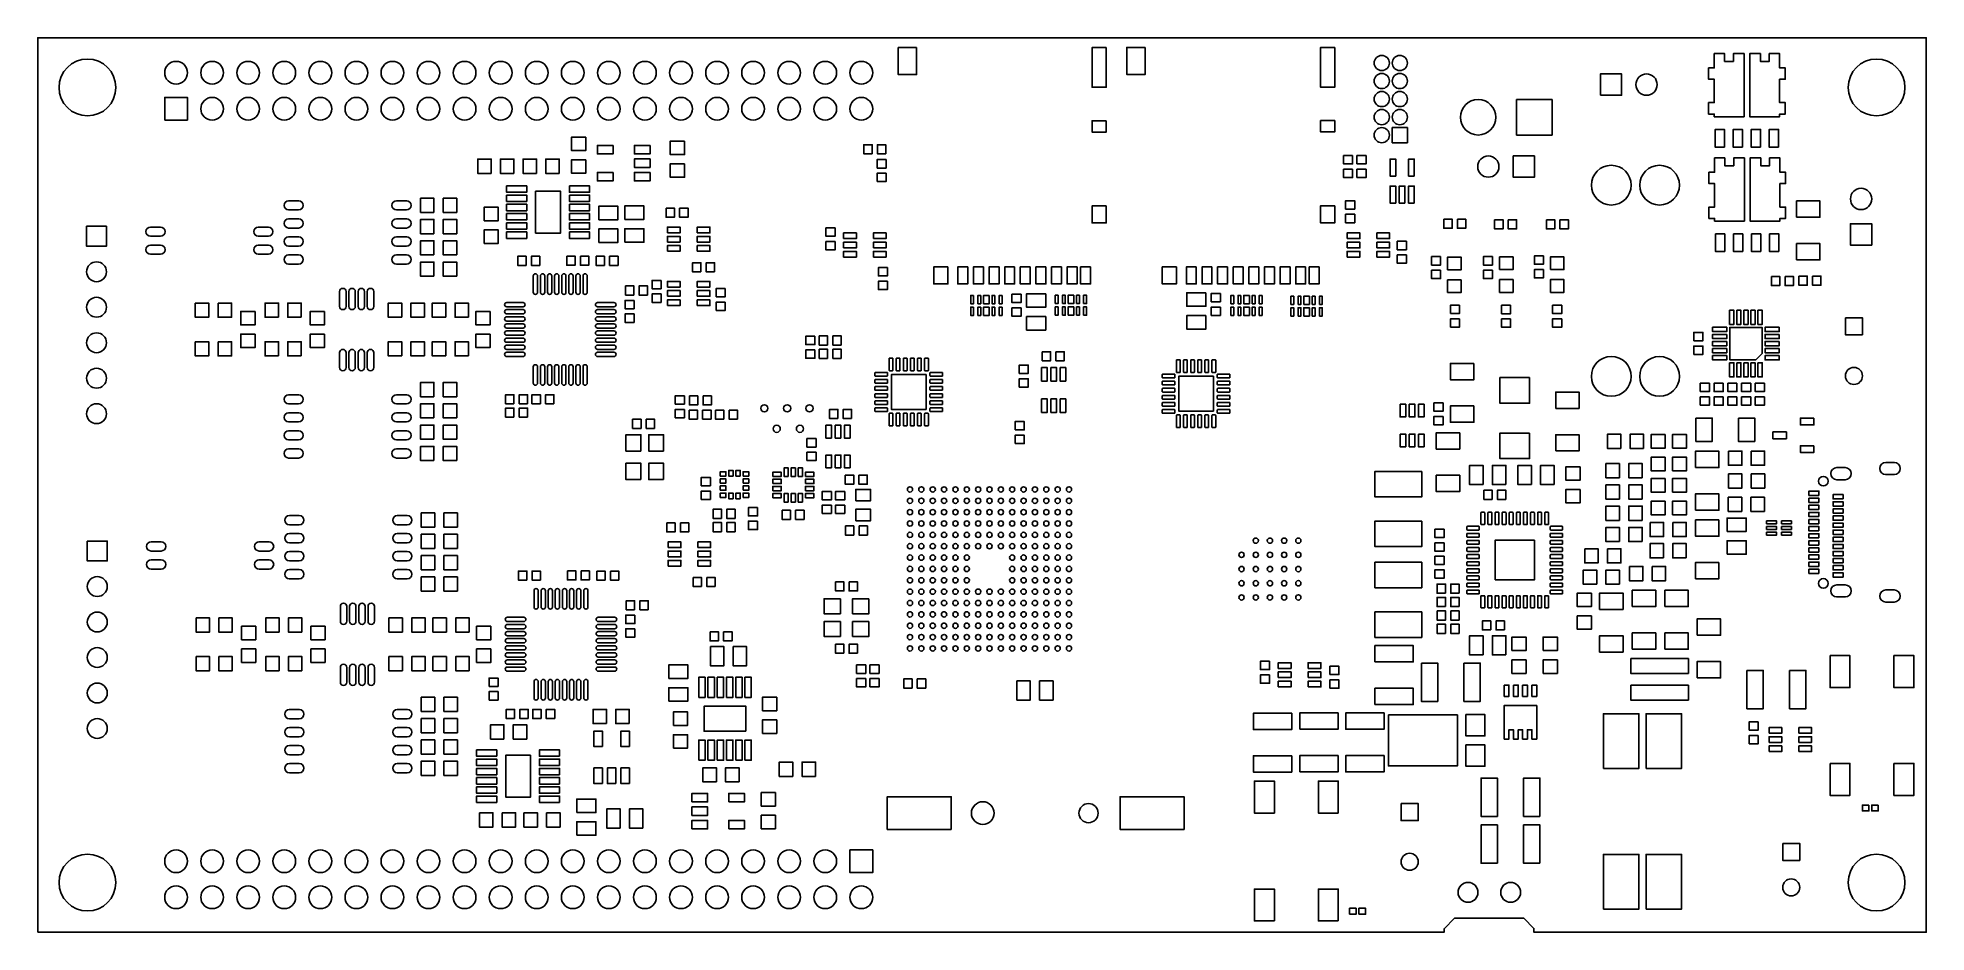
# Model space of a CAD drawing. Extents: x -133 to 0, y 0 to 63.
import ezdxf

# ---------------------------------------------------------------- set-up
doc = ezdxf.new("R2010")
doc.units = 0
doc.layers.add('BG_DESIGN_OUTLINE', color=1, linetype='CONTINUOUS')
doc.layers.add('PIN_TOP', color=80, linetype='CONTINUOUS')

msp = doc.modelspace()

# ---------------------------------------------------------------- linework, layer by layer
at = {"layer": 'BG_DESIGN_OUTLINE'}
msp.add_lwpolyline([(-133, 0), (-33.96, 0), (-33.96, 0.25), (-33.22, 0.99), (-28.35, 0.99), (-27.63, 0.27), (-27.63, 0), (0, 0), (0, 63), (-133, 63)], close=True, dxfattribs=at)
at = {"layer": 'PIN_TOP'}
for points in [[(-71.1025, 62.31), (-71.1025, 60.41), (-72.4025, 60.41), (-72.4025, 62.31)], [(-57.7525, 62.31), (-57.7525, 59.51), (-58.7525, 59.51), (-58.7525, 62.31)], [(-55.005, 62.315), (-55.005, 60.415), (-56.305, 60.415), (-56.305, 62.315)], [(-41.655, 62.315), (-41.655, 59.515), (-42.655, 59.515), (-42.655, 62.315)], [(-14.93, 61.89), (-14.205, 61.89), (-14.205, 61.34), (-13.58, 61.34), (-13.58, 61.89), (-12.83, 61.89), (-12.83, 57.44), (-14.93, 57.44), (-14.93, 57.63), (-15.33, 57.63), (-15.33, 58.43), (-14.93, 58.43), (-14.93, 60.08), (-15.33, 60.08), (-15.33, 60.88), (-14.93, 60.88)], [(-11.055, 61.89), (-10.33, 61.89), (-10.33, 60.88), (-9.93, 60.88), (-9.93, 60.08), (-10.33, 60.08), (-10.33, 58.43), (-9.93, 58.43), (-9.93, 57.63), (-10.33, 57.63), (-10.33, 57.44), (-12.43, 57.44), (-12.43, 61.89), (-11.68, 61.89), (-11.68, 61.34), (-11.055, 61.34)], [(-22.95, 58.95), (-22.95, 60.45), (-21.45, 60.45), (-21.45, 58.95)], [(-124.06, 57.2), (-124.06, 58.8), (-122.46, 58.8), (-122.46, 57.2)], [(-26.35, 58.65), (-26.35, 56.15), (-28.85, 56.15), (-28.85, 58.65)], [(-94.41, 56.005), (-94.41, 55.055), (-95.41, 55.055), (-95.41, 56.005)], [(-57.7525, 57.16), (-57.7525, 56.36), (-58.7525, 56.36), (-58.7525, 57.16)], [(-41.655, 57.165), (-41.655, 56.365), (-42.655, 56.365), (-42.655, 57.165)], [(-36.5416, 55.6077), (-37.6116, 55.6077), (-37.6116, 56.6777), (-36.5416, 56.6777)], [(-14.21, 55.29), (-14.86, 55.29), (-14.86, 56.54), (-14.21, 56.54)], [(-12.94, 55.29), (-13.59, 55.29), (-13.59, 56.54), (-12.94, 56.54)], [(-11.67, 55.29), (-12.32, 55.29), (-12.32, 56.54), (-11.67, 56.54)], [(-10.4, 55.29), (-11.05, 55.29), (-11.05, 56.54), (-10.4, 56.54)], [(-92.48, 55.42), (-92.48, 54.82), (-93.58, 54.82), (-93.58, 55.42)], [(-89.88, 55.42), (-89.88, 54.82), (-90.98, 54.82), (-90.98, 55.42)], [(-87.45, 55.725), (-87.45, 54.775), (-88.45, 54.775), (-88.45, 55.725)], [(-74.235, 54.83), (-74.825, 54.83), (-74.825, 55.47), (-74.235, 55.47)], [(-73.275, 54.83), (-73.865, 54.83), (-73.865, 55.47), (-73.275, 55.47)], [(-40.4, 54.705), (-40.4, 54.115), (-41.04, 54.115), (-41.04, 54.705)], [(-40.09, 54.115), (-40.09, 54.705), (-39.45, 54.705), (-39.45, 54.115)], [(-27.59, 54.68), (-27.59, 53.18), (-29.09, 53.18), (-29.09, 54.68)], [(-14.91, 54.54), (-14.185, 54.54), (-14.185, 53.99), (-13.56, 53.99), (-13.56, 54.54), (-12.81, 54.54), (-12.81, 50.09), (-14.91, 50.09), (-14.91, 50.28), (-15.31, 50.28), (-15.31, 51.08), (-14.91, 51.08), (-14.91, 52.73), (-15.31, 52.73), (-15.31, 53.53), (-14.91, 53.53)], [(-11.035, 54.54), (-10.31, 54.54), (-10.31, 53.53), (-9.91, 53.53), (-9.91, 52.73), (-10.31, 52.73), (-10.31, 51.08), (-9.91, 51.08), (-9.91, 50.28), (-10.31, 50.28), (-10.31, 50.09), (-12.41, 50.09), (-12.41, 54.54), (-11.66, 54.54), (-11.66, 53.99), (-11.035, 53.99)], [(-101.065, 53.45), (-102.015, 53.45), (-102.015, 54.45), (-101.065, 54.45)], [(-99.465, 53.45), (-100.415, 53.45), (-100.415, 54.45), (-99.465, 54.45)], [(-97.875, 53.45), (-98.825, 53.45), (-98.825, 54.45), (-97.875, 54.45)], [(-96.275, 53.45), (-97.225, 53.45), (-97.225, 54.45), (-96.275, 54.45)], [(-94.41, 54.405), (-94.41, 53.455), (-95.41, 53.455), (-95.41, 54.405)], [(-92.48, 53.52), (-92.48, 52.92), (-93.58, 52.92), (-93.58, 53.52)], [(-89.88, 54.47), (-89.88, 53.87), (-90.98, 53.87), (-90.98, 54.47)], [(-89.88, 53.52), (-89.88, 52.92), (-90.98, 52.92), (-90.98, 53.52)], [(-87.45, 54.125), (-87.45, 53.175), (-88.45, 53.175), (-88.45, 54.125)], [(-73.89, 53.825), (-73.89, 54.415), (-73.25, 54.415), (-73.25, 53.825)], [(-73.89, 52.865), (-73.89, 53.455), (-73.25, 53.455), (-73.25, 52.865)], [(-40.4, 53.745), (-40.4, 53.155), (-41.04, 53.155), (-41.04, 53.745)], [(-40.09, 53.155), (-40.09, 53.745), (-39.45, 53.745), (-39.45, 53.155)], [(-37.3614, 53.2527), (-37.7614, 53.2527), (-37.7614, 54.4527), (-37.3614, 54.4527)], [(-36.0614, 53.2527), (-36.4614, 53.2527), (-36.4614, 54.4527), (-36.0614, 54.4527)], [(-99.9845, 52.57), (-98.5595, 52.57), (-98.5595, 52.12), (-99.9845, 52.12)], [(-99.9845, 51.92), (-98.5595, 51.92), (-98.5595, 51.47), (-99.9845, 51.47)], [(-97.9365, 49.2465), (-97.9365, 52.1935), (-96.1835, 52.1935), (-96.1835, 49.2465)], [(-95.5605, 52.57), (-94.1355, 52.57), (-94.1355, 52.12), (-95.5605, 52.12)], [(-95.5605, 51.92), (-94.1355, 51.92), (-94.1355, 51.47), (-95.5605, 51.47)], [(-37.3614, 51.3527), (-37.7614, 51.3527), (-37.7614, 52.5527), (-37.3614, 52.5527)], [(-36.7114, 51.3527), (-37.1114, 51.3527), (-37.1114, 52.5527), (-36.7114, 52.5527)], [(-36.0614, 51.3527), (-36.4614, 51.3527), (-36.4614, 52.5527), (-36.0614, 52.5527)], [(-105.095, 50.7), (-106.045, 50.7), (-106.045, 51.7), (-105.095, 51.7)], [(-103.495, 50.7), (-104.445, 50.7), (-104.445, 51.7), (-103.495, 51.7)], [(-101.5703, 50.1126), (-101.5703, 51.0626), (-100.5703, 51.0626), (-100.5703, 50.1126)], [(-99.9845, 51.27), (-98.5595, 51.27), (-98.5595, 50.82), (-99.9845, 50.82)], [(-99.9845, 50.62), (-98.5595, 50.62), (-98.5595, 50.17), (-99.9845, 50.17)], [(-95.5605, 51.27), (-94.1355, 51.27), (-94.1355, 50.82), (-95.5605, 50.82)], [(-95.5605, 50.62), (-94.1355, 50.62), (-94.1355, 50.17), (-95.5605, 50.17)], [(-93.4964, 50.1851), (-93.4964, 51.1351), (-92.1464, 51.1351), (-92.1464, 50.1851)], [(-91.6628, 50.2009), (-91.6628, 51.1509), (-90.3128, 51.1509), (-90.3128, 50.2009)], [(-88.755, 51), (-88.165, 51), (-88.165, 50.36), (-88.755, 50.36)], [(-87.795, 51), (-87.205, 51), (-87.205, 50.36), (-87.795, 50.36)], [(-57.7525, 51.16), (-57.7525, 49.96), (-58.7525, 49.96), (-58.7525, 51.16)], [(-41.655, 51.165), (-41.655, 49.965), (-42.655, 49.965), (-42.655, 51.165)], [(-40.89, 50.935), (-40.89, 51.525), (-40.25, 51.525), (-40.25, 50.935)], [(-40.89, 49.975), (-40.89, 50.565), (-40.25, 50.565), (-40.25, 49.975)], [(-9.135, 50.355), (-9.135, 51.505), (-7.485, 51.505), (-7.485, 50.355)], [(-129.56, 49.72), (-128.16, 49.72), (-128.16, 48.32), (-129.56, 48.32)], [(-105.095, 49.2), (-106.045, 49.2), (-106.045, 50.2), (-105.095, 50.2)], [(-103.495, 49.2), (-104.445, 49.2), (-104.445, 50.2), (-103.495, 50.2)], [(-101.5703, 48.5126), (-101.5703, 49.4626), (-100.5703, 49.4626), (-100.5703, 48.5126)], [(-99.9845, 49.97), (-98.5595, 49.97), (-98.5595, 49.52), (-99.9845, 49.52)], [(-99.9845, 49.32), (-98.5595, 49.32), (-98.5595, 48.87), (-99.9845, 48.87)], [(-95.5605, 49.97), (-94.1355, 49.97), (-94.1355, 49.52), (-95.5605, 49.52)], [(-95.5605, 49.32), (-94.1355, 49.32), (-94.1355, 48.87), (-95.5605, 48.87)], [(-93.4964, 48.5851), (-93.4964, 49.5351), (-92.1464, 49.5351), (-92.1464, 48.5851)], [(-91.6628, 48.6009), (-91.6628, 49.5509), (-90.3128, 49.5509), (-90.3128, 48.6009)], [(-88.66, 49.26), (-88.66, 49.66), (-87.76, 49.66), (-87.76, 49.26)], [(-86.56, 49.26), (-86.56, 49.66), (-85.66, 49.66), (-85.66, 49.26)], [(-76.85, 49.605), (-76.85, 49.015), (-77.49, 49.015), (-77.49, 49.605)], [(-76.25, 48.85), (-76.25, 49.25), (-75.35, 49.25), (-75.35, 48.85)], [(-74.15, 48.85), (-74.15, 49.25), (-73.25, 49.25), (-73.25, 48.85)], [(-40.79, 48.85), (-40.79, 49.25), (-39.89, 49.25), (-39.89, 48.85)], [(-38.69, 48.85), (-38.69, 49.25), (-37.79, 49.25), (-37.79, 48.85)], [(-33.975, 50.22), (-33.385, 50.22), (-33.385, 49.58), (-33.975, 49.58)], [(-33.015, 50.22), (-32.425, 50.22), (-32.425, 49.58), (-33.015, 49.58)], [(-30.395, 50.18), (-29.805, 50.18), (-29.805, 49.54), (-30.395, 49.54)], [(-29.435, 50.18), (-28.845, 50.18), (-28.845, 49.54), (-29.435, 49.54)], [(-26.755, 50.18), (-26.165, 50.18), (-26.165, 49.54), (-26.755, 49.54)], [(-25.795, 50.18), (-25.205, 50.18), (-25.205, 49.54), (-25.795, 49.54)], [(-3.835, 48.4), (-5.335, 48.4), (-5.335, 49.9), (-3.835, 49.9)], [(-105.095, 47.7), (-106.045, 47.7), (-106.045, 48.7), (-105.095, 48.7)], [(-103.495, 47.7), (-104.445, 47.7), (-104.445, 48.7), (-103.495, 48.7)], [(-88.66, 48.61), (-88.66, 49.01), (-87.76, 49.01), (-87.76, 48.61)], [(-88.66, 47.96), (-88.66, 48.36), (-87.76, 48.36), (-87.76, 47.96)], [(-86.56, 48.61), (-86.56, 49.01), (-85.66, 49.01), (-85.66, 48.61)], [(-86.56, 47.96), (-86.56, 48.36), (-85.66, 48.36), (-85.66, 47.96)], [(-76.85, 48.645), (-76.85, 48.055), (-77.49, 48.055), (-77.49, 48.645)], [(-76.25, 48.2), (-76.25, 48.6), (-75.35, 48.6), (-75.35, 48.2)], [(-76.25, 47.55), (-76.25, 47.95), (-75.35, 47.95), (-75.35, 47.55)], [(-74.15, 48.2), (-74.15, 48.6), (-73.25, 48.6), (-73.25, 48.2)], [(-74.15, 47.55), (-74.15, 47.95), (-73.25, 47.95), (-73.25, 47.55)], [(-40.79, 48.2), (-40.79, 48.6), (-39.89, 48.6), (-39.89, 48.2)], [(-40.79, 47.55), (-40.79, 47.95), (-39.89, 47.95), (-39.89, 47.55)], [(-38.69, 48.2), (-38.69, 48.6), (-37.79, 48.6), (-37.79, 48.2)], [(-38.69, 47.55), (-38.69, 47.95), (-37.79, 47.95), (-37.79, 47.55)], [(-36.61, 48.665), (-36.61, 48.075), (-37.25, 48.075), (-37.25, 48.665)], [(-14.19, 47.94), (-14.84, 47.94), (-14.84, 49.19), (-14.19, 49.19)], [(-12.92, 47.94), (-13.57, 47.94), (-13.57, 49.19), (-12.92, 49.19)], [(-11.65, 47.94), (-12.3, 47.94), (-12.3, 49.19), (-11.65, 49.19)], [(-10.38, 47.94), (-11.03, 47.94), (-11.03, 49.19), (-10.38, 49.19)], [(-9.135, 47.355), (-9.135, 48.505), (-7.485, 48.505), (-7.485, 47.355)], [(-105.095, 46.2), (-106.045, 46.2), (-106.045, 47.2), (-105.095, 47.2)], [(-103.495, 46.2), (-104.445, 46.2), (-104.445, 47.2), (-103.495, 47.2)], [(-98.605, 46.97), (-99.195, 46.97), (-99.195, 47.61), (-98.605, 47.61)], [(-97.645, 46.97), (-98.235, 46.97), (-98.235, 47.61), (-97.645, 47.61)], [(-95.745, 47.62), (-95.155, 47.62), (-95.155, 46.98), (-95.745, 46.98)], [(-94.785, 47.62), (-94.195, 47.62), (-94.195, 46.98), (-94.785, 46.98)], [(-93.685, 47.61), (-93.095, 47.61), (-93.095, 46.97), (-93.685, 46.97)], [(-92.725, 47.61), (-92.135, 47.61), (-92.135, 46.97), (-92.725, 46.97)], [(-86.295, 46.51), (-86.885, 46.51), (-86.885, 47.15), (-86.295, 47.15)], [(-85.335, 46.51), (-85.925, 46.51), (-85.925, 47.15), (-85.335, 47.15)], [(-73.16, 46.815), (-73.16, 46.225), (-73.8, 46.225), (-73.8, 46.815)], [(-68.9025, 46.86), (-68.9025, 45.66), (-69.9025, 45.66), (-69.9025, 46.86)], [(-67.5025, 46.86), (-67.5025, 45.66), (-68.2025, 45.66), (-68.2025, 46.86)], [(-66.4025, 46.86), (-66.4025, 45.66), (-67.1025, 45.66), (-67.1025, 46.86)], [(-65.3025, 46.86), (-65.3025, 45.66), (-66.0025, 45.66), (-66.0025, 46.86)], [(-64.2025, 46.86), (-64.2025, 45.66), (-64.9025, 45.66), (-64.9025, 46.86)], [(-63.1025, 46.86), (-63.1025, 45.66), (-63.8025, 45.66), (-63.8025, 46.86)], [(-62.0025, 46.86), (-62.0025, 45.66), (-62.7025, 45.66), (-62.7025, 46.86)], [(-60.9025, 46.86), (-60.9025, 45.66), (-61.6025, 45.66), (-61.6025, 46.86)], [(-59.8025, 46.86), (-59.8025, 45.66), (-60.5025, 45.66), (-60.5025, 46.86)], [(-58.8525, 46.86), (-58.8525, 45.66), (-59.5525, 45.66), (-59.5525, 46.86)], [(-52.805, 46.865), (-52.805, 45.665), (-53.805, 45.665), (-53.805, 46.865)], [(-51.405, 46.865), (-51.405, 45.665), (-52.105, 45.665), (-52.105, 46.865)], [(-50.305, 46.865), (-50.305, 45.665), (-51.005, 45.665), (-51.005, 46.865)], [(-49.205, 46.865), (-49.205, 45.665), (-49.905, 45.665), (-49.905, 46.865)], [(-48.105, 46.865), (-48.105, 45.665), (-48.805, 45.665), (-48.805, 46.865)], [(-47.005, 46.865), (-47.005, 45.665), (-47.705, 45.665), (-47.705, 46.865)], [(-45.905, 46.865), (-45.905, 45.665), (-46.605, 45.665), (-46.605, 46.865)], [(-44.805, 46.865), (-44.805, 45.665), (-45.505, 45.665), (-45.505, 46.865)], [(-43.705, 46.865), (-43.705, 45.665), (-44.405, 45.665), (-44.405, 46.865)], [(-42.755, 46.865), (-42.755, 45.665), (-43.455, 45.665), (-43.455, 46.865)], [(-36.61, 47.705), (-36.61, 47.115), (-37.25, 47.115), (-37.25, 47.705)], [(-34.2, 47.585), (-34.2, 46.995), (-34.84, 46.995), (-34.84, 47.585)], [(-34.2, 46.625), (-34.2, 46.035), (-34.84, 46.035), (-34.84, 46.625)], [(-33.705, 46.65), (-33.705, 47.55), (-32.755, 47.55), (-32.755, 46.65)], [(-30.55, 47.585), (-30.55, 46.995), (-31.19, 46.995), (-31.19, 47.585)], [(-30.55, 46.625), (-30.55, 46.035), (-31.19, 46.035), (-31.19, 46.625)], [(-30.045, 46.67), (-30.045, 47.57), (-29.095, 47.57), (-29.095, 46.67)], [(-26.96, 47.635), (-26.96, 47.045), (-27.6, 47.045), (-27.6, 47.635)], [(-26.96, 46.675), (-26.96, 46.085), (-27.6, 46.085), (-27.6, 46.675)], [(-26.465, 46.67), (-26.465, 47.57), (-25.515, 47.57), (-25.515, 46.67)], [(-91.015, 44.88), (-91.605, 44.88), (-91.605, 45.52), (-91.015, 45.52)], [(-90.055, 44.88), (-90.645, 44.88), (-90.645, 45.52), (-90.055, 45.52)], [(-89.1, 45.915), (-89.1, 45.325), (-89.74, 45.325), (-89.74, 45.915)], [(-88.66, 45.44), (-88.66, 45.84), (-87.76, 45.84), (-87.76, 45.44)], [(-86.56, 45.44), (-86.56, 45.84), (-85.66, 45.84), (-85.66, 45.44)], [(-85.23, 44.745), (-85.23, 45.335), (-84.59, 45.335), (-84.59, 44.745)], [(-73.16, 45.855), (-73.16, 45.265), (-73.8, 45.265), (-73.8, 45.855)], [(-33.705, 45.05), (-33.705, 45.95), (-32.755, 45.95), (-32.755, 45.05)], [(-30.045, 45.07), (-30.045, 45.97), (-29.095, 45.97), (-29.095, 45.07)], [(-26.465, 45.07), (-26.465, 45.97), (-25.515, 45.97), (-25.515, 45.07)], [(-10.905, 46.19), (-10.315, 46.19), (-10.315, 45.55), (-10.905, 45.55)], [(-9.945, 46.19), (-9.355, 46.19), (-9.355, 45.55), (-9.945, 45.55)], [(-8.965, 46.21), (-8.375, 46.21), (-8.375, 45.57), (-8.965, 45.57)], [(-8.005, 46.21), (-7.415, 46.21), (-7.415, 45.57), (-8.005, 45.57)], [(-121.905, 44.31), (-120.955, 44.31), (-120.955, 43.31), (-121.905, 43.31)], [(-120.305, 44.31), (-119.355, 44.31), (-119.355, 43.31), (-120.305, 43.31)], [(-116.045, 43.31), (-116.995, 43.31), (-116.995, 44.31), (-116.045, 44.31)], [(-114.445, 43.31), (-115.395, 43.31), (-115.395, 44.31), (-114.445, 44.31)], [(-107.365, 43.31), (-108.315, 43.31), (-108.315, 44.31), (-107.365, 44.31)], [(-105.765, 43.31), (-106.715, 43.31), (-106.715, 44.31), (-105.765, 44.31)], [(-104.265, 43.31), (-105.215, 43.31), (-105.215, 44.31), (-104.265, 44.31)], [(-102.665, 43.31), (-103.615, 43.31), (-103.615, 44.31), (-102.665, 44.31)], [(-91, 44.505), (-91, 43.915), (-91.64, 43.915), (-91.64, 44.505)], [(-89.1, 44.955), (-89.1, 44.365), (-89.74, 44.365), (-89.74, 44.955)], [(-88.66, 44.79), (-88.66, 45.19), (-87.76, 45.19), (-87.76, 44.79)], [(-88.66, 44.14), (-88.66, 44.54), (-87.76, 44.54), (-87.76, 44.14)], [(-86.56, 44.79), (-86.56, 45.19), (-85.66, 45.19), (-85.66, 44.79)], [(-86.56, 44.14), (-86.56, 44.54), (-85.66, 44.54), (-85.66, 44.14)], [(-85.23, 43.785), (-85.23, 44.375), (-84.59, 44.375), (-84.59, 43.785)], [(-67.09, 44.85), (-67.09, 44.27), (-67.29, 44.27), (-67.29, 44.85)], [(-67.09, 44.03), (-67.09, 43.45), (-67.29, 43.45), (-67.29, 44.03)], [(-66.59, 44.85), (-66.59, 44.27), (-66.79, 44.27), (-66.79, 44.85)], [(-66.59, 44.03), (-66.59, 43.45), (-66.79, 43.45), (-66.79, 44.03)], [(-65.99, 44.85), (-65.99, 44.27), (-66.39, 44.27), (-66.39, 44.85)], [(-65.99, 44.03), (-65.99, 43.45), (-66.39, 43.45), (-66.39, 44.03)], [(-65.59, 44.85), (-65.59, 44.27), (-65.79, 44.27), (-65.79, 44.85)], [(-65.59, 44.03), (-65.59, 43.45), (-65.79, 43.45), (-65.79, 44.03)], [(-65.09, 44.85), (-65.09, 44.27), (-65.29, 44.27), (-65.29, 44.85)], [(-65.09, 44.03), (-65.09, 43.45), (-65.29, 43.45), (-65.29, 44.03)], [(-63.75, 44.935), (-63.75, 44.345), (-64.39, 44.345), (-64.39, 44.935)], [(-63.75, 43.975), (-63.75, 43.385), (-64.39, 43.385), (-64.39, 43.975)], [(-62.005, 44.965), (-62.005, 44.015), (-63.355, 44.015), (-63.355, 44.965)], [(-61.34, 44.28), (-61.34, 44.86), (-61.14, 44.86), (-61.14, 44.28)], [(-61.34, 43.46), (-61.34, 44.04), (-61.14, 44.04), (-61.14, 43.46)], [(-60.84, 44.28), (-60.84, 44.86), (-60.64, 44.86), (-60.64, 44.28)], [(-60.84, 43.46), (-60.84, 44.04), (-60.64, 44.04), (-60.64, 43.46)], [(-60.44, 44.28), (-60.44, 44.86), (-60.04, 44.86), (-60.04, 44.28)], [(-60.44, 43.46), (-60.44, 44.04), (-60.04, 44.04), (-60.04, 43.46)], [(-59.84, 44.28), (-59.84, 44.86), (-59.64, 44.86), (-59.64, 44.28)], [(-59.84, 43.46), (-59.84, 44.04), (-59.64, 44.04), (-59.64, 43.46)], [(-59.34, 44.28), (-59.34, 44.86), (-59.14, 44.86), (-59.14, 44.28)], [(-59.34, 43.46), (-59.34, 44.04), (-59.14, 44.04), (-59.14, 43.46)], [(-50.735, 45.035), (-50.735, 44.085), (-52.085, 44.085), (-52.085, 45.035)], [(-49.71, 44.995), (-49.71, 44.405), (-50.35, 44.405), (-50.35, 44.995)], [(-49.71, 44.035), (-49.71, 43.445), (-50.35, 43.445), (-50.35, 44.035)], [(-48.77, 44.85), (-48.77, 44.27), (-48.97, 44.27), (-48.97, 44.85)], [(-48.77, 44.03), (-48.77, 43.45), (-48.97, 43.45), (-48.97, 44.03)], [(-48.27, 44.85), (-48.27, 44.27), (-48.47, 44.27), (-48.47, 44.85)], [(-48.27, 44.03), (-48.27, 43.45), (-48.47, 43.45), (-48.47, 44.03)], [(-47.67, 44.85), (-47.67, 44.27), (-48.07, 44.27), (-48.07, 44.85)], [(-47.67, 44.03), (-47.67, 43.45), (-48.07, 43.45), (-48.07, 44.03)], [(-47.27, 44.85), (-47.27, 44.27), (-47.47, 44.27), (-47.47, 44.85)], [(-47.27, 44.03), (-47.27, 43.45), (-47.47, 43.45), (-47.47, 44.03)], [(-46.77, 44.85), (-46.77, 44.27), (-46.97, 44.27), (-46.97, 44.85)], [(-46.77, 44.03), (-46.77, 43.45), (-46.97, 43.45), (-46.97, 44.03)], [(-44.74, 44.22), (-44.74, 44.8), (-44.54, 44.8), (-44.54, 44.22)], [(-44.74, 43.4), (-44.74, 43.98), (-44.54, 43.98), (-44.54, 43.4)], [(-44.24, 44.22), (-44.24, 44.8), (-44.04, 44.8), (-44.04, 44.22)], [(-44.24, 43.4), (-44.24, 43.98), (-44.04, 43.98), (-44.04, 43.4)], [(-43.84, 44.22), (-43.84, 44.8), (-43.44, 44.8), (-43.44, 44.22)], [(-43.84, 43.4), (-43.84, 43.98), (-43.44, 43.98), (-43.44, 43.4)], [(-43.24, 44.22), (-43.24, 44.8), (-43.04, 44.8), (-43.04, 44.22)], [(-43.24, 43.4), (-43.24, 43.98), (-43.04, 43.98), (-43.04, 43.4)], [(-42.74, 44.22), (-42.74, 44.8), (-42.54, 44.8), (-42.54, 44.22)], [(-42.74, 43.4), (-42.74, 43.98), (-42.54, 43.98), (-42.54, 43.4)], [(-32.86, 44.175), (-32.86, 43.585), (-33.5, 43.585), (-33.5, 44.175)], [(-29.27, 44.155), (-29.27, 43.565), (-29.91, 43.565), (-29.91, 44.155)], [(-25.67, 44.165), (-25.67, 43.575), (-26.31, 43.575), (-26.31, 44.165)], [(-117.7, 43.725), (-117.7, 42.775), (-118.7, 42.775), (-118.7, 43.725)], [(-112.81, 43.725), (-112.81, 42.775), (-113.81, 42.775), (-113.81, 43.725)], [(-101.14, 43.725), (-101.14, 42.775), (-102.14, 42.775), (-102.14, 43.725)], [(-91, 43.545), (-91, 42.955), (-91.64, 42.955), (-91.64, 43.545)], [(-62.005, 43.365), (-62.005, 42.415), (-63.355, 42.415), (-63.355, 43.365)], [(-50.735, 43.435), (-50.735, 42.485), (-52.085, 42.485), (-52.085, 43.435)], [(-32.86, 43.215), (-32.86, 42.625), (-33.5, 42.625), (-33.5, 43.215)], [(-29.27, 43.195), (-29.27, 42.605), (-29.91, 42.605), (-29.91, 43.195)], [(-25.67, 43.205), (-25.67, 42.615), (-26.31, 42.615), (-26.31, 43.205)], [(-14.05, 42.61), (-14.05, 42.31), (-15.05, 42.31), (-15.05, 42.61)], [(-13.85, 43.81), (-13.55, 43.81), (-13.55, 42.81), (-13.85, 42.81)], [(-11.994, 40.325), (-11.565, 40.754), (-11.565, 42.595), (-13.835, 42.595), (-13.835, 40.325)], [(-13.35, 43.81), (-13.05, 43.81), (-13.05, 42.81), (-13.35, 42.81)], [(-12.85, 43.81), (-12.55, 43.81), (-12.55, 42.81), (-12.85, 42.81)], [(-12.35, 43.81), (-12.05, 43.81), (-12.05, 42.81), (-12.35, 42.81)], [(-11.85, 43.81), (-11.55, 43.81), (-11.55, 42.81), (-11.85, 42.81)], [(-10.35, 42.61), (-10.35, 42.31), (-11.35, 42.31), (-11.35, 42.61)], [(-5.69, 43.28), (-4.49, 43.28), (-4.49, 42.08), (-5.69, 42.08)], [(-121.905, 41.59), (-120.955, 41.59), (-120.955, 40.59), (-121.905, 40.59)], [(-120.305, 41.59), (-119.355, 41.59), (-119.355, 40.59), (-120.305, 40.59)], [(-117.7, 42.125), (-117.7, 41.175), (-118.7, 41.175), (-118.7, 42.125)], [(-116.045, 40.59), (-116.995, 40.59), (-116.995, 41.59), (-116.045, 41.59)], [(-114.445, 40.59), (-115.395, 40.59), (-115.395, 41.59), (-114.445, 41.59)], [(-112.81, 42.125), (-112.81, 41.175), (-113.81, 41.175), (-113.81, 42.125)], [(-107.365, 40.59), (-108.315, 40.59), (-108.315, 41.59), (-107.365, 41.59)], [(-105.765, 40.59), (-106.715, 40.59), (-106.715, 41.59), (-105.765, 41.59)], [(-104.265, 40.59), (-105.215, 40.59), (-105.215, 41.59), (-104.265, 41.59)], [(-102.665, 40.59), (-103.615, 40.59), (-103.615, 41.59), (-102.665, 41.59)], [(-101.14, 42.125), (-101.14, 41.175), (-102.14, 41.175), (-102.14, 42.125)], [(-78.27, 41.975), (-78.27, 41.385), (-78.91, 41.385), (-78.91, 41.975)], [(-77.375, 41.36), (-77.965, 41.36), (-77.965, 42), (-77.375, 42)], [(-76.415, 41.36), (-77.005, 41.36), (-77.005, 42), (-76.415, 42)], [(-16.37, 41.655), (-16.37, 42.245), (-15.73, 42.245), (-15.73, 41.655)], [(-16.37, 40.695), (-16.37, 41.285), (-15.73, 41.285), (-15.73, 40.695)], [(-14.05, 42.11), (-14.05, 41.81), (-15.05, 41.81), (-15.05, 42.11)], [(-14.05, 41.61), (-14.05, 41.31), (-15.05, 41.31), (-15.05, 41.61)], [(-10.35, 42.11), (-10.35, 41.81), (-11.35, 41.81), (-11.35, 42.11)], [(-10.35, 41.61), (-10.35, 41.31), (-11.35, 41.31), (-11.35, 41.61)], [(-78.27, 41.015), (-78.27, 40.425), (-78.91, 40.425), (-78.91, 41.015)], [(-77.375, 40.42), (-77.965, 40.42), (-77.965, 41.06), (-77.375, 41.06)], [(-76.415, 40.42), (-77.005, 40.42), (-77.005, 41.06), (-76.415, 41.06)], [(-63.88, 39.355), (-63.88, 39.945), (-63.24, 39.945), (-63.24, 39.355)], [(-62.255, 40.89), (-61.665, 40.89), (-61.665, 40.25), (-62.255, 40.25)], [(-61.295, 40.89), (-60.705, 40.89), (-60.705, 40.25), (-61.295, 40.25)], [(-31.855, 40.065), (-31.855, 38.915), (-33.505, 38.915), (-33.505, 40.065)], [(-14.05, 41.11), (-14.05, 40.81), (-15.05, 40.81), (-15.05, 41.11)], [(-14.05, 40.61), (-14.05, 40.31), (-15.05, 40.31), (-15.05, 40.61)], [(-13.85, 40.11), (-13.55, 40.11), (-13.55, 39.11), (-13.85, 39.11)], [(-13.35, 40.11), (-13.05, 40.11), (-13.05, 39.11), (-13.35, 39.11)], [(-12.85, 40.11), (-12.55, 40.11), (-12.55, 39.11), (-12.85, 39.11)], [(-12.35, 40.11), (-12.05, 40.11), (-12.05, 39.11), (-12.35, 39.11)], [(-11.85, 40.11), (-11.55, 40.11), (-11.55, 39.11), (-11.85, 39.11)], [(-10.35, 41.11), (-10.35, 40.81), (-11.35, 40.81), (-11.35, 41.11)], [(-10.35, 40.61), (-10.35, 40.31), (-11.35, 40.31), (-11.35, 40.61)], [(-105.095, 37.72), (-106.045, 37.72), (-106.045, 38.72), (-105.095, 38.72)], [(-103.495, 37.72), (-104.445, 37.72), (-104.445, 38.72), (-103.495, 38.72)], [(-70.4333, 39.2738), (-70.4333, 36.8238), (-72.8833, 36.8238), (-72.8833, 39.2738)], [(-63.88, 38.395), (-63.88, 38.985), (-63.24, 38.985), (-63.24, 38.395)], [(-62.3, 39.765), (-61.9, 39.765), (-61.9, 38.815), (-62.3, 38.815)], [(-61.65, 39.765), (-61.25, 39.765), (-61.25, 38.815), (-61.65, 38.815)], [(-61, 39.765), (-60.6, 39.765), (-60.6, 38.815), (-61, 38.815)], [(-50.1971, 36.704), (-52.6471, 36.704), (-52.6471, 39.154), (-50.1971, 39.154)], [(-27.93, 39.06), (-27.93, 37.26), (-30.03, 37.26), (-30.03, 39.06)], [(-15.91, 38.075), (-15.91, 38.665), (-15.27, 38.665), (-15.27, 38.075)], [(-14.3, 38.665), (-14.3, 38.075), (-14.94, 38.075), (-14.94, 38.665)], [(-13.33, 38.665), (-13.33, 38.075), (-13.97, 38.075), (-13.97, 38.665)], [(-12.36, 38.665), (-12.36, 38.075), (-13, 38.075), (-13, 38.665)], [(-11.4, 38.665), (-11.4, 38.075), (-12.04, 38.075), (-12.04, 38.665)], [(-99.465, 37.22), (-100.055, 37.22), (-100.055, 37.86), (-99.465, 37.86)], [(-98.505, 37.22), (-99.095, 37.22), (-99.095, 37.86), (-98.505, 37.86)], [(-97.605, 37.22), (-98.195, 37.22), (-98.195, 37.86), (-97.605, 37.86)], [(-96.645, 37.22), (-97.235, 37.22), (-97.235, 37.86), (-96.645, 37.86)], [(-87.46, 37.785), (-87.46, 37.195), (-88.1, 37.195), (-88.1, 37.785)], [(-87.105, 37.78), (-86.515, 37.78), (-86.515, 37.14), (-87.105, 37.14)], [(-86.145, 37.78), (-85.555, 37.78), (-85.555, 37.14), (-86.145, 37.14)], [(-62.3, 37.565), (-61.9, 37.565), (-61.9, 36.615), (-62.3, 36.615)], [(-61.65, 37.565), (-61.25, 37.565), (-61.25, 36.615), (-61.65, 36.615)], [(-61, 37.565), (-60.6, 37.565), (-60.6, 36.615), (-61, 36.615)], [(-34.03, 37.285), (-34.03, 36.695), (-34.67, 36.695), (-34.67, 37.285)], [(-26.095, 36.895), (-26.095, 38.045), (-24.445, 38.045), (-24.445, 36.895)], [(-15.91, 37.115), (-15.91, 37.705), (-15.27, 37.705), (-15.27, 37.115)], [(-14.3, 37.705), (-14.3, 37.115), (-14.94, 37.115), (-14.94, 37.705)], [(-13.33, 37.705), (-13.33, 37.115), (-13.97, 37.115), (-13.97, 37.705)], [(-12.36, 37.705), (-12.36, 37.115), (-13, 37.115), (-13, 37.705)], [(-11.4, 37.705), (-11.4, 37.115), (-12.04, 37.115), (-12.04, 37.705)], [(-105.095, 36.22), (-106.045, 36.22), (-106.045, 37.22), (-105.095, 37.22)], [(-103.495, 36.22), (-104.445, 36.22), (-104.445, 37.22), (-103.495, 37.22)], [(-99.465, 36.28), (-100.055, 36.28), (-100.055, 36.92), (-99.465, 36.92)], [(-98.505, 36.28), (-99.095, 36.28), (-99.095, 36.92), (-98.505, 36.92)], [(-90.515, 35.49), (-91.105, 35.49), (-91.105, 36.13), (-90.515, 36.13)], [(-89.555, 35.49), (-90.145, 35.49), (-90.145, 36.13), (-89.555, 36.13)], [(-87.46, 36.825), (-87.46, 36.235), (-88.1, 36.235), (-88.1, 36.825)], [(-87.135, 36.78), (-86.545, 36.78), (-86.545, 36.14), (-87.135, 36.14)], [(-86.175, 36.78), (-85.585, 36.78), (-85.585, 36.14), (-86.175, 36.14)], [(-85.275, 36.78), (-84.685, 36.78), (-84.685, 36.14), (-85.275, 36.14)], [(-84.315, 36.78), (-83.725, 36.78), (-83.725, 36.14), (-84.315, 36.14)], [(-76.645, 36.18), (-77.235, 36.18), (-77.235, 36.82), (-76.645, 36.82)], [(-75.685, 36.18), (-76.275, 36.18), (-76.275, 36.82), (-75.685, 36.82)], [(-64.165, 35.3794), (-64.165, 35.9694), (-63.525, 35.9694), (-63.525, 35.3794)], [(-37.06, 37.19), (-36.66, 37.19), (-36.66, 36.29), (-37.06, 36.29)], [(-36.41, 37.19), (-36.01, 37.19), (-36.01, 36.29), (-36.41, 36.29)], [(-35.76, 37.19), (-35.36, 37.19), (-35.36, 36.29), (-35.76, 36.29)], [(-34.03, 36.325), (-34.03, 35.735), (-34.67, 35.735), (-34.67, 36.325)], [(-31.855, 37.065), (-31.855, 35.915), (-33.505, 35.915), (-33.505, 37.065)], [(-16.225, 36.215), (-15.075, 36.215), (-15.075, 34.565), (-16.225, 34.565)], [(-13.225, 36.215), (-12.075, 36.215), (-12.075, 34.565), (-13.225, 34.565)], [(-7.905, 36.21), (-7.905, 35.73), (-8.855, 35.73), (-8.855, 36.21)], [(-105.095, 34.72), (-106.045, 34.72), (-106.045, 35.72), (-105.095, 35.72)], [(-103.495, 34.72), (-104.445, 34.72), (-104.445, 35.72), (-103.495, 35.72)], [(-90.525, 33.885), (-91.575, 33.885), (-91.575, 35.035), (-90.525, 35.035)], [(-88.925, 33.885), (-89.975, 33.885), (-89.975, 35.035), (-88.925, 35.035)], [(-78.83, 34.175), (-78.83, 34.765), (-78.19, 34.765), (-78.19, 34.175)], [(-77.09, 34.81), (-77.49, 34.81), (-77.49, 35.71), (-77.09, 35.71)], [(-76.44, 34.81), (-76.84, 34.81), (-76.84, 35.71), (-76.44, 35.71)], [(-75.79, 34.81), (-76.19, 34.81), (-76.19, 35.71), (-75.79, 35.71)], [(-64.165, 34.4194), (-64.165, 35.0094), (-63.525, 35.0094), (-63.525, 34.4194)], [(-37.06, 35.09), (-36.66, 35.09), (-36.66, 34.19), (-37.06, 34.19)], [(-36.41, 35.09), (-36.01, 35.09), (-36.01, 34.19), (-36.41, 34.19)], [(-35.76, 35.09), (-35.36, 35.09), (-35.36, 34.19), (-35.76, 34.19)], [(-32.855, 35.185), (-32.855, 34.035), (-34.505, 34.035), (-34.505, 35.185)], [(-27.93, 35.16), (-27.93, 33.36), (-30.03, 33.36), (-30.03, 35.16)], [(-26.095, 33.895), (-26.095, 35.045), (-24.445, 35.045), (-24.445, 33.895)], [(-21.505, 34.08), (-22.455, 34.08), (-22.455, 35.08), (-21.505, 35.08)], [(-19.905, 34.08), (-20.855, 34.08), (-20.855, 35.08), (-19.905, 35.08)], [(-18.38, 35.055), (-18.38, 34.105), (-19.38, 34.105), (-19.38, 35.055)], [(-17.88, 34.105), (-17.88, 35.055), (-16.88, 35.055), (-16.88, 34.105)], [(-9.845, 35.24), (-9.845, 34.76), (-10.795, 34.76), (-10.795, 35.24)], [(-105.095, 33.22), (-106.045, 33.22), (-106.045, 34.22), (-105.095, 34.22)], [(-103.495, 33.22), (-104.445, 33.22), (-104.445, 34.22), (-103.495, 34.22)], [(-78.83, 33.215), (-78.83, 33.805), (-78.19, 33.805), (-78.19, 33.215)], [(-77.09, 32.71), (-77.49, 32.71), (-77.49, 33.61), (-77.09, 33.61)], [(-76.44, 32.71), (-76.84, 32.71), (-76.84, 33.61), (-76.44, 33.61)], [(-75.79, 32.71), (-76.19, 32.71), (-76.19, 33.61), (-75.79, 33.61)], [(-18.38, 33.455), (-18.38, 32.505), (-19.38, 32.505), (-19.38, 33.455)], [(-17.88, 32.505), (-17.88, 33.455), (-16.88, 33.455), (-16.88, 32.505)], [(-16.255, 32.725), (-16.255, 33.875), (-14.605, 33.875), (-14.605, 32.725)], [(-13.935, 33.89), (-12.985, 33.89), (-12.985, 32.89), (-13.935, 32.89)], [(-12.335, 33.89), (-11.385, 33.89), (-11.385, 32.89), (-12.335, 32.89)], [(-7.905, 34.27), (-7.905, 33.79), (-8.855, 33.79), (-8.855, 34.27)], [(-90.525, 31.885), (-91.575, 31.885), (-91.575, 33.035), (-90.525, 33.035)], [(-88.925, 31.885), (-89.975, 31.885), (-89.975, 33.035), (-88.925, 33.035)], [(-86.27, 31.445), (-86.27, 32.035), (-85.63, 32.035), (-85.63, 31.445)], [(-84.93, 32.13), (-84.93, 32.43), (-84.53, 32.43), (-84.53, 32.13)], [(-84.93, 31.63), (-84.93, 31.93), (-84.53, 31.93), (-84.53, 31.63)], [(-84.03, 32.13), (-84.33, 32.13), (-84.33, 32.53), (-84.03, 32.53)], [(-83.53, 32.13), (-83.83, 32.13), (-83.83, 32.53), (-83.53, 32.53)], [(-83.33, 32.13), (-83.33, 32.43), (-82.93, 32.43), (-82.93, 32.13)], [(-83.33, 31.63), (-83.33, 31.93), (-82.93, 31.93), (-82.93, 31.63)], [(-81.24, 32.1), (-81.24, 32.4), (-80.64, 32.4), (-80.64, 32.1)], [(-80.14, 32.1), (-80.44, 32.1), (-80.44, 32.7), (-80.14, 32.7)], [(-79.64, 32.1), (-79.94, 32.1), (-79.94, 32.7), (-79.64, 32.7)], [(-79.14, 32.1), (-79.44, 32.1), (-79.44, 32.7), (-79.14, 32.7)], [(-78.94, 32.1), (-78.94, 32.4), (-78.34, 32.4), (-78.34, 32.1)], [(-76.1265, 32.1978), (-75.5365, 32.1978), (-75.5365, 31.5578), (-76.1265, 31.5578)], [(-75.1665, 32.1978), (-74.5765, 32.1978), (-74.5765, 31.5578), (-75.1665, 31.5578)], [(-35.53, 32.46), (-35.53, 30.66), (-38.83, 30.66), (-38.83, 32.46)], [(-32.855, 32.185), (-32.855, 31.035), (-34.505, 31.035), (-34.505, 32.185)], [(-31.205, 31.535), (-32.155, 31.535), (-32.155, 32.885), (-31.205, 32.885)], [(-29.605, 31.535), (-30.555, 31.535), (-30.555, 32.885), (-29.605, 32.885)], [(-27.805, 31.535), (-28.755, 31.535), (-28.755, 32.885), (-27.805, 32.885)], [(-26.205, 31.535), (-27.155, 31.535), (-27.155, 32.885), (-26.205, 32.885)], [(-24.38, 32.785), (-24.38, 31.835), (-25.38, 31.835), (-25.38, 32.785)], [(-21.605, 32.01), (-22.555, 32.01), (-22.555, 33.01), (-21.605, 33.01)], [(-20.005, 32.01), (-20.955, 32.01), (-20.955, 33.01), (-20.005, 33.01)], [(-18.38, 31.955), (-18.38, 31.005), (-19.38, 31.005), (-19.38, 31.955)], [(-17.88, 31.005), (-17.88, 31.955), (-16.88, 31.955), (-16.88, 31.005)], [(-13.925, 32.28), (-12.975, 32.28), (-12.975, 31.28), (-13.925, 31.28)], [(-12.325, 32.28), (-11.375, 32.28), (-11.375, 31.28), (-12.325, 31.28)], [(-86.27, 30.485), (-86.27, 31.075), (-85.63, 31.075), (-85.63, 30.485)], [(-84.93, 31.13), (-84.93, 31.43), (-84.53, 31.43), (-84.53, 31.13)], [(-84.93, 30.63), (-84.93, 30.93), (-84.53, 30.93), (-84.53, 30.63)], [(-84.03, 30.53), (-84.33, 30.53), (-84.33, 30.93), (-84.03, 30.93)], [(-83.53, 30.53), (-83.83, 30.53), (-83.83, 30.93), (-83.53, 30.93)], [(-83.33, 31.13), (-83.33, 31.43), (-82.93, 31.43), (-82.93, 31.13)], [(-83.33, 30.63), (-83.33, 30.93), (-82.93, 30.93), (-82.93, 30.63)], [(-81.24, 31.6), (-81.24, 31.9), (-80.64, 31.9), (-80.64, 31.6)], [(-81.24, 31.1), (-81.24, 31.4), (-80.64, 31.4), (-80.64, 31.1)], [(-81.24, 30.6), (-81.24, 30.9), (-80.64, 30.9), (-80.64, 30.6)], [(-80.14, 30.3), (-80.44, 30.3), (-80.44, 30.9), (-80.14, 30.9)], [(-79.64, 30.3), (-79.94, 30.3), (-79.94, 30.9), (-79.64, 30.9)], [(-79.14, 30.3), (-79.44, 30.3), (-79.44, 30.9), (-79.14, 30.9)], [(-78.94, 31.6), (-78.94, 31.9), (-78.34, 31.9), (-78.34, 31.6)], [(-78.94, 31.1), (-78.94, 31.4), (-78.34, 31.4), (-78.34, 31.1)], [(-78.94, 30.6), (-78.94, 30.9), (-78.34, 30.9), (-78.34, 30.6)], [(-77.11, 31.045), (-77.11, 30.455), (-77.75, 30.455), (-77.75, 31.045)], [(-76.17, 31.045), (-76.17, 30.455), (-76.81, 30.455), (-76.81, 31.045)], [(-75.3965, 30.3878), (-75.3965, 31.1878), (-74.3465, 31.1878), (-74.3465, 30.3878)], [(-30.565, 30.49), (-31.155, 30.49), (-31.155, 31.13), (-30.565, 31.13)], [(-29.605, 30.49), (-30.195, 30.49), (-30.195, 31.13), (-29.605, 31.13)], [(-24.38, 31.185), (-24.38, 30.235), (-25.38, 30.235), (-25.38, 31.185)], [(-21.605, 30.51), (-22.555, 30.51), (-22.555, 31.51), (-21.605, 31.51)], [(-20.005, 30.51), (-20.955, 30.51), (-20.955, 31.51), (-20.005, 31.51)], [(-16.255, 29.725), (-16.255, 30.875), (-14.605, 30.875), (-14.605, 29.725)], [(-13.945, 30.64), (-12.995, 30.64), (-12.995, 29.64), (-13.945, 29.64)], [(-12.345, 30.64), (-11.395, 30.64), (-11.395, 29.64), (-12.345, 29.64)], [(-7.56, 30.77), (-8.26, 30.77), (-8.26, 31.07), (-7.56, 31.07)], [(-5.86, 30.52), (-6.56, 30.52), (-6.56, 30.82), (-5.86, 30.82)], [(-105.045, 28.53), (-105.995, 28.53), (-105.995, 29.53), (-105.045, 29.53)], [(-103.445, 28.53), (-104.395, 28.53), (-104.395, 29.53), (-103.445, 29.53)], [(-84.845, 29.15), (-85.435, 29.15), (-85.435, 29.79), (-84.845, 29.79)], [(-83.885, 29.15), (-84.475, 29.15), (-84.475, 29.79), (-83.885, 29.79)], [(-82.31, 29.915), (-82.31, 29.325), (-82.95, 29.325), (-82.95, 29.915)], [(-80.585, 29.72), (-79.995, 29.72), (-79.995, 29.08), (-80.585, 29.08)], [(-79.625, 29.72), (-79.035, 29.72), (-79.035, 29.08), (-79.625, 29.08)], [(-77.11, 30.085), (-77.11, 29.495), (-77.75, 29.495), (-77.75, 30.085)], [(-76.17, 30.085), (-76.17, 29.495), (-76.81, 29.495), (-76.81, 30.085)], [(-75.3965, 28.9878), (-75.3965, 29.7878), (-74.3465, 29.7878), (-74.3465, 28.9878)], [(-21.605, 29.01), (-22.555, 29.01), (-22.555, 30.01), (-21.605, 30.01)], [(-20.005, 29.01), (-20.955, 29.01), (-20.955, 30.01), (-20.005, 30.01)], [(-18.38, 30.355), (-18.38, 29.405), (-19.38, 29.405), (-19.38, 30.355)], [(-17.88, 29.405), (-17.88, 30.355), (-16.88, 30.355), (-16.88, 29.405)], [(-7.56, 30.27), (-8.26, 30.27), (-8.26, 30.57), (-7.56, 30.57)], [(-7.56, 29.77), (-8.26, 29.77), (-8.26, 30.07), (-7.56, 30.07)], [(-7.56, 29.27), (-8.26, 29.27), (-8.26, 29.57), (-7.56, 29.57)], [(-5.86, 30.02), (-6.56, 30.02), (-6.56, 30.32), (-5.86, 30.32)], [(-5.86, 29.52), (-6.56, 29.52), (-6.56, 29.82), (-5.86, 29.82)], [(-5.86, 29.02), (-6.56, 29.02), (-6.56, 29.32), (-5.86, 29.32)], [(-105.045, 27.03), (-105.995, 27.03), (-105.995, 28.03), (-105.045, 28.03)], [(-103.445, 27.03), (-104.395, 27.03), (-104.395, 28.03), (-103.445, 28.03)], [(-88.705, 28.83), (-88.115, 28.83), (-88.115, 28.19), (-88.705, 28.19)], [(-87.745, 28.83), (-87.155, 28.83), (-87.155, 28.19), (-87.745, 28.19)], [(-84.845, 28.21), (-85.435, 28.21), (-85.435, 28.85), (-84.845, 28.85)], [(-83.885, 28.21), (-84.475, 28.21), (-84.475, 28.85), (-83.885, 28.85)], [(-82.31, 28.955), (-82.31, 28.365), (-82.95, 28.365), (-82.95, 28.955)], [(-76.1165, 28.6178), (-75.5265, 28.6178), (-75.5265, 27.9778), (-76.1165, 27.9778)], [(-75.1565, 28.6178), (-74.5665, 28.6178), (-74.5665, 27.9778), (-75.1565, 27.9778)], [(-35.53, 28.96), (-35.53, 27.16), (-38.83, 27.16), (-38.83, 28.96)], [(-33.96, 28.385), (-33.96, 27.795), (-34.6, 27.795), (-34.6, 28.385)], [(-21.605, 27.51), (-22.555, 27.51), (-22.555, 28.51), (-21.605, 28.51)], [(-20.005, 27.51), (-20.955, 27.51), (-20.955, 28.51), (-20.005, 28.51)], [(-19.4476, 28.8694), (-18.4976, 28.8694), (-18.4976, 27.8694), (-19.4476, 27.8694)], [(-17.8476, 28.8694), (-16.8976, 28.8694), (-16.8976, 27.8694), (-17.8476, 27.8694)], [(-14.595, 29.045), (-14.595, 27.895), (-16.245, 27.895), (-16.245, 29.045)], [(-14.025, 28.225), (-14.025, 29.175), (-12.675, 29.175), (-12.675, 28.225)], [(-11.2396, 28.9752), (-10.5396, 28.9752), (-10.5396, 28.7752), (-11.2396, 28.7752)], [(-11.2396, 28.5752), (-10.5396, 28.5752), (-10.5396, 28.3752), (-11.2396, 28.3752)], [(-11.2396, 28.1752), (-10.5396, 28.1752), (-10.5396, 27.9752), (-11.2396, 27.9752)], [(-10.1896, 28.9752), (-9.4896, 28.9752), (-9.4896, 28.7752), (-10.1896, 28.7752)], [(-10.1896, 28.5752), (-9.4896, 28.5752), (-9.4896, 28.3752), (-10.1896, 28.3752)], [(-10.1896, 28.1752), (-9.4896, 28.1752), (-9.4896, 27.9752), (-10.1896, 27.9752)], [(-7.56, 28.77), (-8.26, 28.77), (-8.26, 29.07), (-7.56, 29.07)], [(-7.56, 28.27), (-8.26, 28.27), (-8.26, 28.57), (-7.56, 28.57)], [(-7.56, 27.77), (-8.26, 27.77), (-8.26, 28.07), (-7.56, 28.07)], [(-5.86, 28.52), (-6.56, 28.52), (-6.56, 28.82), (-5.86, 28.82)], [(-5.86, 28.02), (-6.56, 28.02), (-6.56, 28.32), (-5.86, 28.32)], [(-129.51, 27.55), (-128.11, 27.55), (-128.11, 26.15), (-129.51, 26.15)], [(-88.61, 27.09), (-88.61, 27.49), (-87.71, 27.49), (-87.71, 27.09)], [(-88.61, 26.44), (-88.61, 26.84), (-87.71, 26.84), (-87.71, 26.44)], [(-86.51, 27.09), (-86.51, 27.49), (-85.61, 27.49), (-85.61, 27.09)], [(-86.51, 26.44), (-86.51, 26.84), (-85.61, 26.84), (-85.61, 26.44)], [(-33.96, 27.425), (-33.96, 26.835), (-34.6, 26.835), (-34.6, 27.425)], [(-30.365, 24.81), (-30.365, 27.61), (-27.595, 27.61), (-27.595, 24.81)], [(-24.055, 27.01), (-23.105, 27.01), (-23.105, 26.01), (-24.055, 26.01)], [(-22.455, 27.01), (-21.505, 27.01), (-21.505, 26.01), (-22.455, 26.01)], [(-18.497, 26.3682), (-19.447, 26.3682), (-19.447, 27.3682), (-18.497, 27.3682)], [(-16.897, 26.3682), (-17.847, 26.3682), (-17.847, 27.3682), (-16.897, 27.3682)], [(-14.025, 26.625), (-14.025, 27.575), (-12.675, 27.575), (-12.675, 26.625)], [(-7.56, 27.27), (-8.26, 27.27), (-8.26, 27.57), (-7.56, 27.57)], [(-7.56, 26.77), (-8.26, 26.77), (-8.26, 27.07), (-7.56, 27.07)], [(-5.86, 27.52), (-6.56, 27.52), (-6.56, 27.82), (-5.86, 27.82)], [(-5.86, 27.02), (-6.56, 27.02), (-6.56, 27.32), (-5.86, 27.32)], [(-5.86, 26.52), (-6.56, 26.52), (-6.56, 26.82), (-5.86, 26.82)], [(-105.045, 25.53), (-105.995, 25.53), (-105.995, 26.53), (-105.045, 26.53)], [(-103.445, 25.53), (-104.395, 25.53), (-104.395, 26.53), (-103.445, 26.53)], [(-98.555, 24.8), (-99.145, 24.8), (-99.145, 25.44), (-98.555, 25.44)], [(-97.595, 24.8), (-98.185, 24.8), (-98.185, 25.44), (-97.595, 25.44)], [(-95.695, 25.45), (-95.105, 25.45), (-95.105, 24.81), (-95.695, 24.81)], [(-94.735, 25.45), (-94.145, 25.45), (-94.145, 24.81), (-94.735, 24.81)], [(-93.635, 25.44), (-93.045, 25.44), (-93.045, 24.8), (-93.635, 24.8)], [(-92.675, 25.44), (-92.085, 25.44), (-92.085, 24.8), (-92.675, 24.8)], [(-88.61, 25.79), (-88.61, 26.19), (-87.71, 26.19), (-87.71, 25.79)], [(-86.51, 25.79), (-86.51, 26.19), (-85.61, 26.19), (-85.61, 25.79)], [(-38.83, 24.26), (-38.83, 26.06), (-35.53, 26.06), (-35.53, 24.26)], [(-34.6, 25.895), (-34.6, 26.485), (-33.96, 26.485), (-33.96, 25.895)], [(-34.6, 24.935), (-34.6, 25.525), (-33.96, 25.525), (-33.96, 24.935)], [(-23.205, 24.51), (-24.155, 24.51), (-24.155, 25.51), (-23.205, 25.51)], [(-21.605, 24.51), (-22.555, 24.51), (-22.555, 25.51), (-21.605, 25.51)], [(-20.905, 25.76), (-19.955, 25.76), (-19.955, 24.76), (-20.905, 24.76)], [(-19.305, 25.76), (-18.355, 25.76), (-18.355, 24.76), (-19.305, 24.76)], [(-14.595, 26.045), (-14.595, 24.895), (-16.245, 24.895), (-16.245, 26.045)], [(-7.56, 26.27), (-8.26, 26.27), (-8.26, 26.57), (-7.56, 26.57)], [(-7.56, 25.77), (-8.26, 25.77), (-8.26, 26.07), (-7.56, 26.07)], [(-7.56, 25.27), (-8.26, 25.27), (-8.26, 25.57), (-7.56, 25.57)], [(-5.86, 26.02), (-6.56, 26.02), (-6.56, 26.32), (-5.86, 26.32)], [(-5.86, 25.52), (-6.56, 25.52), (-6.56, 25.82), (-5.86, 25.82)], [(-5.86, 25.02), (-6.56, 25.02), (-6.56, 25.32), (-5.86, 25.32)], [(-105.045, 24.03), (-105.995, 24.03), (-105.995, 25.03), (-105.045, 25.03)], [(-103.445, 24.03), (-104.395, 24.03), (-104.395, 25.03), (-103.445, 25.03)], [(-86.245, 24.34), (-86.835, 24.34), (-86.835, 24.98), (-86.245, 24.98)], [(-85.285, 24.34), (-85.875, 24.34), (-85.875, 24.98), (-85.285, 24.98)], [(-76.8165, 24.6778), (-76.2265, 24.6778), (-76.2265, 24.0378), (-76.8165, 24.0378)], [(-75.8565, 24.6778), (-75.2665, 24.6778), (-75.2665, 24.0378), (-75.8565, 24.0378)], [(-33.855, 23.88), (-34.445, 23.88), (-34.445, 24.52), (-33.855, 24.52)], [(-32.895, 23.88), (-33.485, 23.88), (-33.485, 24.52), (-32.895, 24.52)], [(-20.705, 22.935), (-20.705, 24.085), (-19.055, 24.085), (-19.055, 22.935)], [(-18.405, 22.935), (-18.405, 24.085), (-16.755, 24.085), (-16.755, 22.935)], [(-90.965, 22.71), (-91.555, 22.71), (-91.555, 23.35), (-90.965, 23.35)], [(-90.005, 22.71), (-90.595, 22.71), (-90.595, 23.35), (-90.005, 23.35)], [(-76.4665, 23.4828), (-76.4665, 22.4328), (-77.6165, 22.4328), (-77.6165, 23.4828)], [(-74.4665, 23.4828), (-74.4665, 22.4328), (-75.6165, 22.4328), (-75.6165, 23.4828)], [(-33.855, 22.94), (-34.445, 22.94), (-34.445, 23.58), (-33.855, 23.58)], [(-34.445, 22.63), (-33.855, 22.63), (-33.855, 21.99), (-34.445, 21.99)], [(-32.895, 22.94), (-33.485, 22.94), (-33.485, 23.58), (-32.895, 23.58)], [(-33.485, 22.63), (-32.895, 22.63), (-32.895, 21.99), (-33.485, 21.99)], [(-23.58, 23.885), (-23.58, 22.935), (-24.58, 22.935), (-24.58, 23.885)], [(-23.005, 22.735), (-23.005, 23.885), (-21.355, 23.885), (-21.355, 22.735)], [(-121.855, 22.14), (-120.905, 22.14), (-120.905, 21.14), (-121.855, 21.14)], [(-120.255, 22.14), (-119.305, 22.14), (-119.305, 21.14), (-120.255, 21.14)], [(-117.65, 21.555), (-117.65, 20.605), (-118.65, 20.605), (-118.65, 21.555)], [(-115.995, 21.14), (-116.945, 21.14), (-116.945, 22.14), (-115.995, 22.14)], [(-114.395, 21.14), (-115.345, 21.14), (-115.345, 22.14), (-114.395, 22.14)], [(-112.76, 21.555), (-112.76, 20.605), (-113.76, 20.605), (-113.76, 21.555)], [(-107.315, 21.14), (-108.265, 21.14), (-108.265, 22.14), (-107.315, 22.14)], [(-105.715, 21.14), (-106.665, 21.14), (-106.665, 22.14), (-105.715, 22.14)], [(-104.215, 21.14), (-105.165, 21.14), (-105.165, 22.14), (-104.215, 22.14)], [(-102.615, 21.14), (-103.565, 21.14), (-103.565, 22.14), (-102.615, 22.14)], [(-101.09, 21.555), (-101.09, 20.605), (-102.09, 20.605), (-102.09, 21.555)], [(-90.95, 22.335), (-90.95, 21.745), (-91.59, 21.745), (-91.59, 22.335)], [(-90.95, 21.375), (-90.95, 20.785), (-91.59, 20.785), (-91.59, 21.375)], [(-76.4665, 21.8828), (-76.4665, 20.8328), (-77.6165, 20.8328), (-77.6165, 21.8828)], [(-74.4665, 21.8828), (-74.4665, 20.8328), (-75.6165, 20.8328), (-75.6165, 21.8828)], [(-38.83, 20.76), (-38.83, 22.56), (-35.53, 22.56), (-35.53, 20.76)], [(-33.855, 21.05), (-34.445, 21.05), (-34.445, 21.69), (-33.855, 21.69)], [(-32.895, 21.05), (-33.485, 21.05), (-33.485, 21.69), (-32.895, 21.69)], [(-30.665, 21.29), (-31.255, 21.29), (-31.255, 21.93), (-30.665, 21.93)], [(-29.705, 21.29), (-30.295, 21.29), (-30.295, 21.93), (-29.705, 21.93)], [(-23.58, 22.285), (-23.58, 21.335), (-24.58, 21.335), (-24.58, 22.285)], [(-16.135, 20.915), (-16.135, 22.065), (-14.485, 22.065), (-14.485, 20.915)], [(-117.65, 19.955), (-117.65, 19.005), (-118.65, 19.005), (-118.65, 19.955)], [(-112.76, 19.955), (-112.76, 19.005), (-113.76, 19.005), (-113.76, 19.955)], [(-101.09, 19.955), (-101.09, 19.005), (-102.09, 19.005), (-102.09, 19.955)], [(-85.655, 21.16), (-85.065, 21.16), (-85.065, 20.52), (-85.655, 20.52)], [(-85.625, 20.115), (-84.675, 20.115), (-84.675, 18.765), (-85.625, 18.765)], [(-84.695, 21.16), (-84.105, 21.16), (-84.105, 20.52), (-84.695, 20.52)], [(-84.025, 20.115), (-83.075, 20.115), (-83.075, 18.765), (-84.025, 18.765)], [(-76.2265, 19.6478), (-76.8165, 19.6478), (-76.8165, 20.2878), (-76.2265, 20.2878)], [(-75.2665, 19.6478), (-75.8565, 19.6478), (-75.8565, 20.2878), (-75.2665, 20.2878)], [(-38.83, 19.035), (-38.83, 20.185), (-36.13, 20.185), (-36.13, 19.035)], [(-31.205, 19.535), (-32.155, 19.535), (-32.155, 20.885), (-31.205, 20.885)], [(-29.605, 19.535), (-30.555, 19.535), (-30.555, 20.885), (-29.605, 20.885)], [(-29.18, 19.835), (-29.18, 20.785), (-28.18, 20.785), (-28.18, 19.835)], [(-26.98, 19.835), (-26.98, 20.785), (-25.98, 20.785), (-25.98, 19.835)], [(-23.005, 19.735), (-23.005, 20.885), (-21.355, 20.885), (-21.355, 19.735)], [(-20.705, 19.935), (-20.705, 21.085), (-19.055, 21.085), (-19.055, 19.935)], [(-18.405, 19.935), (-18.405, 21.085), (-16.755, 21.085), (-16.755, 19.935)], [(-121.855, 19.42), (-120.905, 19.42), (-120.905, 18.42), (-121.855, 18.42)], [(-120.255, 19.42), (-119.305, 19.42), (-119.305, 18.42), (-120.255, 18.42)], [(-115.995, 18.42), (-116.945, 18.42), (-116.945, 19.42), (-115.995, 19.42)], [(-114.395, 18.42), (-115.345, 18.42), (-115.345, 19.42), (-114.395, 19.42)], [(-107.315, 18.42), (-108.265, 18.42), (-108.265, 19.42), (-107.315, 19.42)], [(-105.715, 18.42), (-106.665, 18.42), (-106.665, 19.42), (-105.715, 19.42)], [(-104.215, 18.42), (-105.165, 18.42), (-105.165, 19.42), (-104.215, 19.42)], [(-102.615, 18.42), (-103.565, 18.42), (-103.565, 19.42), (-102.615, 19.42)], [(-88.565, 17.875), (-88.565, 18.825), (-87.215, 18.825), (-87.215, 17.875)], [(-74.69, 18.825), (-74.69, 18.235), (-75.33, 18.235), (-75.33, 18.825)], [(-74.39, 18.235), (-74.39, 18.825), (-73.75, 18.825), (-73.75, 18.235)], [(-46.25, 19.085), (-46.25, 18.495), (-46.89, 18.495), (-46.89, 19.085)], [(-45.63, 18.58), (-45.63, 18.98), (-44.73, 18.98), (-44.73, 18.58)], [(-43.53, 18.58), (-43.53, 18.98), (-42.63, 18.98), (-42.63, 18.58)], [(-42, 18.145), (-42, 18.735), (-41.36, 18.735), (-41.36, 18.145)], [(-35.555, 18.96), (-34.405, 18.96), (-34.405, 16.26), (-35.555, 16.26)], [(-32.555, 18.96), (-31.405, 18.96), (-31.405, 16.26), (-32.555, 16.26)], [(-29.18, 18.235), (-29.18, 19.185), (-28.18, 19.185), (-28.18, 18.235)], [(-26.98, 18.235), (-26.98, 19.185), (-25.98, 19.185), (-25.98, 18.235)], [(-20.81, 19.27), (-16.75, 19.27), (-16.75, 18.23), (-20.81, 18.23)], [(-16.135, 17.915), (-16.135, 19.065), (-14.485, 19.065), (-14.485, 17.915)], [(-6.77, 19.485), (-5.37, 19.485), (-5.37, 17.235), (-6.77, 17.235)], [(-2.27, 19.485), (-0.87, 19.485), (-0.87, 17.235), (-2.27, 17.235)], [(-101.22, 17.315), (-101.22, 17.905), (-100.58, 17.905), (-100.58, 17.315)], [(-86.4473, 16.5343), (-86.4473, 17.9593), (-85.9973, 17.9593), (-85.9973, 16.5343)], [(-85.7973, 16.5343), (-85.7973, 17.9593), (-85.3473, 17.9593), (-85.3473, 16.5343)], [(-85.1473, 16.5343), (-85.1473, 17.9593), (-84.6973, 17.9593), (-84.6973, 16.5343)], [(-84.4973, 16.5343), (-84.4973, 17.9593), (-84.0473, 17.9593), (-84.0473, 16.5343)], [(-83.8473, 16.5343), (-83.8473, 17.9593), (-83.3973, 17.9593), (-83.3973, 16.5343)], [(-83.1973, 16.5343), (-83.1973, 17.9593), (-82.7473, 17.9593), (-82.7473, 16.5343)], [(-74.69, 17.865), (-74.69, 17.275), (-75.33, 17.275), (-75.33, 17.865)], [(-74.39, 17.275), (-74.39, 17.865), (-73.75, 17.865), (-73.75, 17.275)], [(-71.4265, 17.1978), (-72.0165, 17.1978), (-72.0165, 17.8378), (-71.4265, 17.8378)], [(-70.4665, 17.1978), (-71.0565, 17.1978), (-71.0565, 17.8378), (-70.4665, 17.8378)], [(-64.0465, 17.7028), (-63.0965, 17.7028), (-63.0965, 16.3528), (-64.0465, 16.3528)], [(-62.4465, 17.7028), (-61.4965, 17.7028), (-61.4965, 16.3528), (-62.4465, 16.3528)], [(-46.25, 18.125), (-46.25, 17.535), (-46.89, 17.535), (-46.89, 18.125)], [(-45.63, 17.93), (-45.63, 18.33), (-44.73, 18.33), (-44.73, 17.93)], [(-45.63, 17.28), (-45.63, 17.68), (-44.73, 17.68), (-44.73, 17.28)], [(-43.53, 17.93), (-43.53, 18.33), (-42.63, 18.33), (-42.63, 17.93)], [(-43.53, 17.28), (-43.53, 17.68), (-42.63, 17.68), (-42.63, 17.28)], [(-42, 17.185), (-42, 17.775), (-41.36, 17.775), (-41.36, 17.185)], [(-29.725, 17.41), (-29.385, 17.41), (-29.385, 16.61), (-29.725, 16.61)], [(-29.075, 17.41), (-28.735, 17.41), (-28.735, 16.61), (-29.075, 16.61)], [(-28.425, 17.41), (-28.085, 17.41), (-28.085, 16.61), (-28.425, 16.61)], [(-27.775, 17.41), (-27.435, 17.41), (-27.435, 16.61), (-27.775, 16.61)], [(-20.81, 17.39), (-16.75, 17.39), (-16.75, 16.35), (-20.81, 16.35)], [(-12.625, 18.44), (-11.475, 18.44), (-11.475, 15.74), (-12.625, 15.74)], [(-9.625, 18.44), (-8.475, 18.44), (-8.475, 15.74), (-9.625, 15.74)], [(-105.045, 15.55), (-105.995, 15.55), (-105.995, 16.55), (-105.045, 16.55)], [(-103.445, 15.55), (-104.395, 15.55), (-104.395, 16.55), (-103.445, 16.55)], [(-101.22, 16.355), (-101.22, 16.945), (-100.58, 16.945), (-100.58, 16.355)], [(-88.565, 16.275), (-88.565, 17.225), (-87.215, 17.225), (-87.215, 16.275)], [(-81.96, 15.605), (-81.96, 16.555), (-80.96, 16.555), (-80.96, 15.605)], [(-38.83, 16.035), (-38.83, 17.185), (-36.13, 17.185), (-36.13, 16.035)], [(-27.435, 15.97), (-27.435, 13.61), (-27.775, 13.61), (-27.775, 14.26), (-28.085, 14.26), (-28.085, 13.61), (-28.425, 13.61), (-28.425, 14.26), (-28.735, 14.26), (-28.735, 13.61), (-29.075, 13.61), (-29.075, 14.26), (-29.385, 14.26), (-29.385, 13.61), (-29.725, 13.61), (-29.725, 15.97)], [(-105.045, 14.05), (-105.995, 14.05), (-105.995, 15.05), (-105.045, 15.05)], [(-103.445, 14.05), (-104.395, 14.05), (-104.395, 15.05), (-103.445, 15.05)], [(-99.415, 15.05), (-100.005, 15.05), (-100.005, 15.69), (-99.415, 15.69)], [(-98.455, 15.05), (-99.045, 15.05), (-99.045, 15.69), (-98.455, 15.69)], [(-97.555, 15.05), (-98.145, 15.05), (-98.145, 15.69), (-97.555, 15.69)], [(-96.595, 15.05), (-97.185, 15.05), (-97.185, 15.69), (-96.595, 15.69)], [(-92.9418, 14.6962), (-93.8918, 14.6962), (-93.8918, 15.6962), (-92.9418, 15.6962)], [(-91.3418, 14.6962), (-92.2918, 14.6962), (-92.2918, 15.6962), (-91.3418, 15.6962)], [(-88.23, 14.565), (-88.23, 15.515), (-87.23, 15.515), (-87.23, 14.565)], [(-83.1238, 14.1583), (-86.0708, 14.1583), (-86.0708, 15.9113), (-83.1238, 15.9113)], [(-81.96, 14.005), (-81.96, 14.955), (-80.96, 14.955), (-80.96, 14.005)], [(-44.69, 15.425), (-44.69, 14.275), (-47.39, 14.275), (-47.39, 15.425)], [(-41.409, 15.4533), (-41.409, 14.3033), (-44.109, 14.3033), (-44.109, 15.4533)], [(-38.18, 15.445), (-38.18, 14.295), (-40.88, 14.295), (-40.88, 15.445)], [(-37.88, 15.31), (-33.02, 15.31), (-33.02, 11.71), (-37.88, 11.71)], [(-32.42, 15.325), (-31.08, 15.325), (-31.08, 13.825), (-32.42, 13.825)], [(-22.73, 11.535), (-22.73, 15.385), (-20.23, 15.385), (-20.23, 11.535)], [(-19.73, 11.535), (-19.73, 15.385), (-17.23, 15.385), (-17.23, 11.535)], [(-11.83, 14.825), (-11.83, 14.235), (-12.47, 14.235), (-12.47, 14.825)], [(-105.045, 12.55), (-105.995, 12.55), (-105.995, 13.55), (-105.045, 13.55)], [(-103.445, 12.55), (-104.395, 12.55), (-104.395, 13.55), (-103.445, 13.55)], [(-100.165, 13.61), (-101.115, 13.61), (-101.115, 14.61), (-100.165, 14.61)], [(-98.565, 13.61), (-99.515, 13.61), (-99.515, 14.61), (-98.565, 14.61)], [(-93.2331, 13.0724), (-93.8331, 13.0724), (-93.8331, 14.1724), (-93.2331, 14.1724)], [(-91.3331, 13.0724), (-91.9331, 13.0724), (-91.9331, 14.1724), (-91.3331, 14.1724)], [(-88.23, 12.965), (-88.23, 13.915), (-87.23, 13.915), (-87.23, 12.965)], [(-86.4473, 12.1103), (-86.4473, 13.5353), (-85.9973, 13.5353), (-85.9973, 12.1103)], [(-85.7973, 12.1103), (-85.7973, 13.5353), (-85.3473, 13.5353), (-85.3473, 12.1103)], [(-85.1473, 12.1103), (-85.1473, 13.5353), (-84.6973, 13.5353), (-84.6973, 12.1103)], [(-84.4973, 12.1103), (-84.4973, 13.5353), (-84.0473, 13.5353), (-84.0473, 12.1103)], [(-83.8473, 12.1103), (-83.8473, 13.5353), (-83.3973, 13.5353), (-83.3973, 12.1103)], [(-83.1973, 12.1103), (-83.1973, 13.5353), (-82.7473, 13.5353), (-82.7473, 12.1103)], [(-11.83, 13.865), (-11.83, 13.275), (-12.47, 13.275), (-12.47, 13.865)], [(-11.07, 14.02), (-11.07, 14.42), (-10.17, 14.42), (-10.17, 14.02)], [(-11.07, 13.37), (-11.07, 13.77), (-10.17, 13.77), (-10.17, 13.37)], [(-8.97, 14.02), (-8.97, 14.42), (-8.07, 14.42), (-8.07, 14.02)], [(-8.97, 13.37), (-8.97, 13.77), (-8.07, 13.77), (-8.07, 13.37)], [(-105.045, 11.05), (-105.995, 11.05), (-105.995, 12.05), (-105.045, 12.05)], [(-103.445, 11.05), (-104.395, 11.05), (-104.395, 12.05), (-103.445, 12.05)], [(-100.6695, 12.39), (-102.0945, 12.39), (-102.0945, 12.84), (-100.6695, 12.84)], [(-100.6695, 11.74), (-102.0945, 11.74), (-102.0945, 12.19), (-100.6695, 12.19)], [(-98.2935, 12.4635), (-98.2935, 9.5165), (-100.0465, 9.5165), (-100.0465, 12.4635)], [(-96.2455, 12.39), (-97.6705, 12.39), (-97.6705, 12.84), (-96.2455, 12.84)], [(-96.2455, 11.74), (-97.6705, 11.74), (-97.6705, 12.19), (-96.2455, 12.19)], [(-79.825, 10.98), (-80.775, 10.98), (-80.775, 11.98), (-79.825, 11.98)], [(-78.225, 10.98), (-79.175, 10.98), (-79.175, 11.98), (-78.225, 11.98)], [(-44.69, 12.425), (-44.69, 11.275), (-47.39, 11.275), (-47.39, 12.425)], [(-41.409, 12.4533), (-41.409, 11.3033), (-44.109, 11.3033), (-44.109, 12.4533)], [(-38.18, 12.445), (-38.18, 11.295), (-40.88, 11.295), (-40.88, 12.445)], [(-32.42, 13.195), (-31.08, 13.195), (-31.08, 11.695), (-32.42, 11.695)], [(-11.07, 12.72), (-11.07, 13.12), (-10.17, 13.12), (-10.17, 12.72)], [(-8.97, 12.72), (-8.97, 13.12), (-8.07, 13.12), (-8.07, 12.72)], [(-100.6695, 11.09), (-102.0945, 11.09), (-102.0945, 11.54), (-100.6695, 11.54)], [(-100.6695, 10.44), (-102.0945, 10.44), (-102.0945, 10.89), (-100.6695, 10.89)], [(-96.2455, 11.09), (-97.6705, 11.09), (-97.6705, 11.54), (-96.2455, 11.54)], [(-96.2455, 10.44), (-97.6705, 10.44), (-97.6705, 10.89), (-96.2455, 10.89)], [(-93.2331, 10.4724), (-93.8331, 10.4724), (-93.8331, 11.5724), (-93.2331, 11.5724)], [(-92.2831, 10.4724), (-92.8831, 10.4724), (-92.8831, 11.5724), (-92.2831, 11.5724)], [(-91.3331, 10.4724), (-91.9331, 10.4724), (-91.9331, 11.5724), (-91.3331, 11.5724)], [(-85.205, 10.59), (-86.155, 10.59), (-86.155, 11.59), (-85.205, 11.59)], [(-83.605, 10.59), (-84.555, 10.59), (-84.555, 11.59), (-83.605, 11.59)], [(-45.91, 8.395), (-47.31, 8.395), (-47.31, 10.645), (-45.91, 10.645)], [(-41.41, 8.395), (-42.81, 8.395), (-42.81, 10.645), (-41.41, 10.645)], [(-30.205, 8.16), (-31.355, 8.16), (-31.355, 10.86), (-30.205, 10.86)], [(-27.205, 8.16), (-28.355, 8.16), (-28.355, 10.86), (-27.205, 10.86)], [(-6.77, 11.885), (-5.37, 11.885), (-5.37, 9.635), (-6.77, 9.635)], [(-2.27, 11.885), (-0.87, 11.885), (-0.87, 9.635), (-2.27, 9.635)], [(-100.6695, 9.79), (-102.0945, 9.79), (-102.0945, 10.24), (-100.6695, 10.24)], [(-100.6695, 9.14), (-102.0945, 9.14), (-102.0945, 9.59), (-100.6695, 9.59)], [(-96.2455, 9.79), (-97.6705, 9.79), (-97.6705, 10.24), (-96.2455, 10.24)], [(-96.2455, 9.14), (-97.6705, 9.14), (-97.6705, 9.59), (-96.2455, 9.59)], [(-95.0363, 8.4272), (-95.0363, 9.3772), (-93.6863, 9.3772), (-93.6863, 8.4272)], [(-86.93, 9.18), (-86.93, 9.78), (-85.83, 9.78), (-85.83, 9.18)], [(-84.33, 9.18), (-84.33, 9.78), (-83.23, 9.78), (-83.23, 9.18)], [(-82.05, 8.885), (-82.05, 9.835), (-81.05, 9.835), (-81.05, 8.885)], [(-68.67, 7.24), (-73.17, 7.24), (-73.17, 9.54), (-68.67, 9.54)], [(-52.27, 7.24), (-56.77, 7.24), (-56.77, 9.54), (-52.27, 9.54)], [(-101.895, 8.41), (-100.945, 8.41), (-100.945, 7.41), (-101.895, 7.41)], [(-100.295, 8.41), (-99.345, 8.41), (-99.345, 7.41), (-100.295, 7.41)], [(-98.765, 8.41), (-97.815, 8.41), (-97.815, 7.41), (-98.765, 7.41)], [(-97.165, 8.41), (-96.215, 8.41), (-96.215, 7.41), (-97.165, 7.41)], [(-91.9799, 7.3395), (-92.9299, 7.3395), (-92.9299, 8.6895), (-91.9799, 8.6895)], [(-90.3799, 7.3395), (-91.3299, 7.3395), (-91.3299, 8.6895), (-90.3799, 8.6895)], [(-86.93, 8.23), (-86.93, 8.83), (-85.83, 8.83), (-85.83, 8.23)], [(-82.05, 7.285), (-82.05, 8.235), (-81.05, 8.235), (-81.05, 7.285)], [(-36.98, 9.06), (-35.78, 9.06), (-35.78, 7.86), (-36.98, 7.86)], [(-4.04, 8.96), (-4.04, 8.54), (-4.5, 8.54), (-4.5, 8.96)], [(-3.38, 8.96), (-3.38, 8.54), (-3.84, 8.54), (-3.84, 8.96)], [(-95.0363, 6.8272), (-95.0363, 7.7772), (-93.6863, 7.7772), (-93.6863, 6.8272)], [(-86.93, 7.28), (-86.93, 7.88), (-85.83, 7.88), (-85.83, 7.28)], [(-84.33, 7.28), (-84.33, 7.88), (-83.23, 7.88), (-83.23, 7.28)], [(-30.205, 4.86), (-31.355, 4.86), (-31.355, 7.56), (-30.205, 7.56)], [(-27.205, 4.86), (-28.355, 4.86), (-28.355, 7.56), (-27.205, 7.56)], [(-74.2, 5.8), (-74.2, 4.2), (-75.8, 4.2), (-75.8, 5.8)], [(-22.73, 1.635), (-22.73, 5.485), (-20.23, 5.485), (-20.23, 1.635)], [(-19.73, 1.635), (-19.73, 5.485), (-17.23, 5.485), (-17.23, 1.635)], [(-10.11, 6.26), (-8.91, 6.26), (-8.91, 5.06), (-10.11, 5.06)], [(-45.91, 0.795), (-47.31, 0.795), (-47.31, 3.045), (-45.91, 3.045)], [(-41.41, 0.795), (-42.81, 0.795), (-42.81, 3.045), (-41.41, 3.045)], [(-40.61, 1.27), (-40.61, 1.69), (-40.15, 1.69), (-40.15, 1.27)], [(-39.95, 1.27), (-39.95, 1.69), (-39.49, 1.69), (-39.49, 1.27)]]:
    msp.add_lwpolyline(points, close=True, dxfattribs=at)
for points in [[(-114.63, 50.87), (-115.33, 50.87, -1), (-115.33, 51.52), (-114.63, 51.52, -1)], [(-107.03, 50.87), (-107.73, 50.87, -1), (-107.73, 51.52), (-107.03, 51.52, -1)], [(-124.36, 49.02), (-125.06, 49.02, -1), (-125.06, 49.67), (-124.36, 49.67, -1)], [(-116.76, 49.02), (-117.46, 49.02, -1), (-117.46, 49.67), (-116.76, 49.67, -1)], [(-114.63, 49.6), (-115.33, 49.6, -1), (-115.33, 50.25), (-114.63, 50.25, -1)], [(-107.03, 49.6), (-107.73, 49.6, -1), (-107.73, 50.25), (-107.03, 50.25, -1)], [(-124.36, 47.75), (-125.06, 47.75, -1), (-125.06, 48.4), (-124.36, 48.4, -1)], [(-116.76, 47.75), (-117.46, 47.75, -1), (-117.46, 48.4), (-116.76, 48.4, -1)], [(-114.63, 48.33), (-115.33, 48.33, -1), (-115.33, 48.98), (-114.63, 48.98, -1)], [(-107.03, 48.33), (-107.73, 48.33, -1), (-107.73, 48.98), (-107.03, 48.98, -1)], [(-114.63, 47.06), (-115.33, 47.06, -1), (-115.33, 47.71), (-114.63, 47.71, -1)], [(-107.03, 47.06), (-107.73, 47.06, -1), (-107.73, 47.71), (-107.03, 47.71, -1)], [(-111.29, 45.125), (-111.29, 44.075, -1), (-111.74, 44.075), (-111.74, 45.125, -1)], [(-110.64, 45.125), (-110.64, 44.075, -1), (-111.09, 44.075), (-111.09, 45.125, -1)], [(-109.99, 45.125), (-109.99, 44.075, -1), (-110.44, 44.075), (-110.44, 45.125, -1)], [(-109.34, 45.125), (-109.34, 44.075, -1), (-109.79, 44.075), (-109.79, 45.125, -1)], [(-97.8, 46.225), (-97.8, 45.075, -1), (-98.1, 45.075), (-98.1, 46.225, -1)], [(-97.3, 46.225), (-97.3, 45.075, -1), (-97.6, 45.075), (-97.6, 46.225, -1)], [(-96.8, 46.225), (-96.8, 45.075, -1), (-97.1, 45.075), (-97.1, 46.225, -1)], [(-96.3, 46.225), (-96.3, 45.075, -1), (-96.6, 45.075), (-96.6, 46.225, -1)], [(-95.8, 46.225), (-95.8, 45.075, -1), (-96.1, 45.075), (-96.1, 46.225, -1)], [(-95.3, 46.225), (-95.3, 45.075, -1), (-95.6, 45.075), (-95.6, 46.225, -1)], [(-94.8, 46.225), (-94.8, 45.075, -1), (-95.1, 45.075), (-95.1, 46.225, -1)], [(-94.3, 46.225), (-94.3, 45.075, -1), (-94.6, 45.075), (-94.6, 46.225, -1)], [(-98.825, 44.05), (-99.975, 44.05, -1), (-99.975, 44.35), (-98.825, 44.35, -1)], [(-92.425, 44.05), (-93.575, 44.05, -1), (-93.575, 44.35), (-92.425, 44.35, -1)], [(-98.825, 43.55), (-99.975, 43.55, -1), (-99.975, 43.85), (-98.825, 43.85, -1)], [(-98.825, 43.05), (-99.975, 43.05, -1), (-99.975, 43.35), (-98.825, 43.35, -1)], [(-98.825, 42.55), (-99.975, 42.55, -1), (-99.975, 42.85), (-98.825, 42.85, -1)], [(-92.425, 43.55), (-93.575, 43.55, -1), (-93.575, 43.85), (-92.425, 43.85, -1)], [(-92.425, 43.05), (-93.575, 43.05, -1), (-93.575, 43.35), (-92.425, 43.35, -1)], [(-92.425, 42.55), (-93.575, 42.55, -1), (-93.575, 42.85), (-92.425, 42.85, -1)], [(-98.825, 42.05), (-99.975, 42.05, -1), (-99.975, 42.35), (-98.825, 42.35, -1)], [(-98.825, 41.55), (-99.975, 41.55, -1), (-99.975, 41.85), (-98.825, 41.85, -1)], [(-98.825, 41.05), (-99.975, 41.05, -1), (-99.975, 41.35), (-98.825, 41.35, -1)], [(-92.425, 42.05), (-93.575, 42.05, -1), (-93.575, 42.35), (-92.425, 42.35, -1)], [(-92.425, 41.55), (-93.575, 41.55, -1), (-93.575, 41.85), (-92.425, 41.85, -1)], [(-92.425, 41.05), (-93.575, 41.05, -1), (-93.575, 41.35), (-92.425, 41.35, -1)], [(-111.29, 40.825), (-111.29, 39.775, -1), (-111.74, 39.775), (-111.74, 40.825, -1)], [(-110.64, 40.825), (-110.64, 39.775, -1), (-111.09, 39.775), (-111.09, 40.825, -1)], [(-109.99, 40.825), (-109.99, 39.775, -1), (-110.44, 39.775), (-110.44, 40.825, -1)], [(-109.34, 40.825), (-109.34, 39.775, -1), (-109.79, 39.775), (-109.79, 40.825, -1)], [(-98.825, 40.55), (-99.975, 40.55, -1), (-99.975, 40.85), (-98.825, 40.85, -1)], [(-97.8, 39.825), (-97.8, 38.675, -1), (-98.1, 38.675), (-98.1, 39.825, -1)], [(-97.3, 39.825), (-97.3, 38.675, -1), (-97.6, 38.675), (-97.6, 39.825, -1)], [(-96.8, 39.825), (-96.8, 38.675, -1), (-97.1, 38.675), (-97.1, 39.825, -1)], [(-96.3, 39.825), (-96.3, 38.675, -1), (-96.6, 38.675), (-96.6, 39.825, -1)], [(-95.8, 39.825), (-95.8, 38.675, -1), (-96.1, 38.675), (-96.1, 39.825, -1)], [(-95.3, 39.825), (-95.3, 38.675, -1), (-95.6, 38.675), (-95.6, 39.825, -1)], [(-94.8, 39.825), (-94.8, 38.675, -1), (-95.1, 38.675), (-95.1, 39.825, -1)], [(-94.3, 39.825), (-94.3, 38.675, -1), (-94.6, 38.675), (-94.6, 39.825, -1)], [(-92.425, 40.55), (-93.575, 40.55, -1), (-93.575, 40.85), (-92.425, 40.85, -1)], [(-72.7783, 40.4013), (-72.7783, 39.5763, -0.415385), (-72.8108, 39.5438), (-73.0058, 39.5438, -0.415385), (-73.0383, 39.5763), (-73.0383, 40.4013, -0.415385), (-73.0058, 40.4338), (-72.8108, 40.4338, -0.415385)], [(-72.2783, 40.4013), (-72.2783, 39.5763, -0.415385), (-72.3108, 39.5438), (-72.5058, 39.5438, -0.415385), (-72.5383, 39.5763), (-72.5383, 40.4013, -0.415385), (-72.5058, 40.4338), (-72.3108, 40.4338, -0.415385)], [(-71.7783, 40.4013), (-71.7783, 39.5763, -0.415385), (-71.8108, 39.5438), (-72.0058, 39.5438, -0.415385), (-72.0383, 39.5763), (-72.0383, 40.4013, -0.415385), (-72.0058, 40.4338), (-71.8108, 40.4338, -0.415385)], [(-71.2783, 40.4013), (-71.2783, 39.5763, -0.415385), (-71.3108, 39.5438), (-71.5058, 39.5438, -0.415385), (-71.5383, 39.5763), (-71.5383, 40.4013, -0.415385), (-71.5058, 40.4338), (-71.3108, 40.4338, -0.415385)], [(-70.7783, 40.4013), (-70.7783, 39.5763, -0.415385), (-70.8108, 39.5438), (-71.0058, 39.5438, -0.415385), (-71.0383, 39.5763), (-71.0383, 40.4013, -0.415385), (-71.0058, 40.4338), (-70.8108, 40.4338, -0.415385)], [(-70.2783, 40.4013), (-70.2783, 39.5763, -0.415385), (-70.3108, 39.5438), (-70.5058, 39.5438, -0.415385), (-70.5383, 39.5763), (-70.5383, 40.4013, -0.415385), (-70.5058, 40.4338), (-70.3108, 40.4338, -0.415385)], [(-52.5421, 40.2815), (-52.5421, 39.4565, -0.415385), (-52.5746, 39.424), (-52.7696, 39.424, -0.415385), (-52.8021, 39.4565), (-52.8021, 40.2815, -0.415385), (-52.7696, 40.314), (-52.5746, 40.314, -0.415385)], [(-52.0421, 40.2815), (-52.0421, 39.4565, -0.415385), (-52.0746, 39.424), (-52.2696, 39.424, -0.415385), (-52.3021, 39.4565), (-52.3021, 40.2815, -0.415385), (-52.2696, 40.314), (-52.0746, 40.314, -0.415385)], [(-51.5421, 40.2815), (-51.5421, 39.4565, -0.415385), (-51.5746, 39.424), (-51.7696, 39.424, -0.415385), (-51.8021, 39.4565), (-51.8021, 40.2815, -0.415385), (-51.7696, 40.314), (-51.5746, 40.314, -0.415385)], [(-51.0421, 40.2815), (-51.0421, 39.4565, -0.415385), (-51.0746, 39.424), (-51.2696, 39.424, -0.415385), (-51.3021, 39.4565), (-51.3021, 40.2815, -0.415385), (-51.2696, 40.314), (-51.0746, 40.314, -0.415385)], [(-50.5421, 40.2815), (-50.5421, 39.4565, -0.415385), (-50.5746, 39.424), (-50.7696, 39.424, -0.415385), (-50.8021, 39.4565), (-50.8021, 40.2815, -0.415385), (-50.7696, 40.314), (-50.5746, 40.314, -0.415385)], [(-50.0421, 40.2815), (-50.0421, 39.4565, -0.415385), (-50.0746, 39.424), (-50.2696, 39.424, -0.415385), (-50.3021, 39.4565), (-50.3021, 40.2815, -0.415385), (-50.2696, 40.314), (-50.0746, 40.314, -0.415385)], [(-74.0108, 39.4288), (-73.1858, 39.4288, -0.415385), (-73.1533, 39.3963), (-73.1533, 39.2013, -0.415385), (-73.1858, 39.1688), (-74.0108, 39.1688, -0.415385), (-74.0433, 39.2013), (-74.0433, 39.3963, -0.415385)], [(-74.0108, 38.9288), (-73.1858, 38.9288, -0.415385), (-73.1533, 38.8963), (-73.1533, 38.7013, -0.415385), (-73.1858, 38.6688), (-74.0108, 38.6688, -0.415385), (-74.0433, 38.7013), (-74.0433, 38.8963, -0.415385)], [(-70.1308, 39.4288), (-69.3058, 39.4288, -0.415385), (-69.2733, 39.3963), (-69.2733, 39.2013, -0.415385), (-69.3058, 39.1688), (-70.1308, 39.1688, -0.415385), (-70.1633, 39.2013), (-70.1633, 39.3963, -0.415385)], [(-70.1308, 38.9288), (-69.3058, 38.9288, -0.415385), (-69.2733, 38.8963), (-69.2733, 38.7013, -0.415385), (-69.3058, 38.6688), (-70.1308, 38.6688, -0.415385), (-70.1633, 38.7013), (-70.1633, 38.8963, -0.415385)], [(-52.9496, 39.049), (-53.7746, 39.049, -0.415385), (-53.8071, 39.0815), (-53.8071, 39.2765, -0.415385), (-53.7746, 39.309), (-52.9496, 39.309, -0.415385), (-52.9171, 39.2765), (-52.9171, 39.0815, -0.415385)], [(-52.9496, 38.549), (-53.7746, 38.549, -0.415385), (-53.8071, 38.5815), (-53.8071, 38.7765, -0.415385), (-53.7746, 38.809), (-52.9496, 38.809, -0.415385), (-52.9171, 38.7765), (-52.9171, 38.5815, -0.415385)], [(-49.0696, 39.049), (-49.8946, 39.049, -0.415385), (-49.9271, 39.0815), (-49.9271, 39.2765, -0.415385), (-49.8946, 39.309), (-49.0696, 39.309, -0.415385), (-49.0371, 39.2765), (-49.0371, 39.0815, -0.415385)], [(-49.0696, 38.549), (-49.8946, 38.549, -0.415385), (-49.9271, 38.5815), (-49.9271, 38.7765, -0.415385), (-49.8946, 38.809), (-49.0696, 38.809, -0.415385), (-49.0371, 38.7765), (-49.0371, 38.5815, -0.415385)], [(-114.63, 37.21), (-115.33, 37.21, -1), (-115.33, 37.86), (-114.63, 37.86, -1)], [(-107.03, 37.21), (-107.73, 37.21, -1), (-107.73, 37.86), (-107.03, 37.86, -1)], [(-74.0108, 38.4288), (-73.1858, 38.4288, -0.415385), (-73.1533, 38.3963), (-73.1533, 38.2013, -0.415385), (-73.1858, 38.1688), (-74.0108, 38.1688, -0.415385), (-74.0433, 38.2013), (-74.0433, 38.3963, -0.415385)], [(-74.0108, 37.9288), (-73.1858, 37.9288, -0.415385), (-73.1533, 37.8963), (-73.1533, 37.7013, -0.415385), (-73.1858, 37.6688), (-74.0108, 37.6688, -0.415385), (-74.0433, 37.7013), (-74.0433, 37.8963, -0.415385)], [(-74.0108, 37.4288), (-73.1858, 37.4288, -0.415385), (-73.1533, 37.3963), (-73.1533, 37.2013, -0.415385), (-73.1858, 37.1688), (-74.0108, 37.1688, -0.415385), (-74.0433, 37.2013), (-74.0433, 37.3963, -0.415385)], [(-70.1308, 38.4288), (-69.3058, 38.4288, -0.415385), (-69.2733, 38.3963), (-69.2733, 38.2013, -0.415385), (-69.3058, 38.1688), (-70.1308, 38.1688, -0.415385), (-70.1633, 38.2013), (-70.1633, 38.3963, -0.415385)], [(-70.1308, 37.9288), (-69.3058, 37.9288, -0.415385), (-69.2733, 37.8963), (-69.2733, 37.7013, -0.415385), (-69.3058, 37.6688), (-70.1308, 37.6688, -0.415385), (-70.1633, 37.7013), (-70.1633, 37.8963, -0.415385)], [(-70.1308, 37.4288), (-69.3058, 37.4288, -0.415385), (-69.2733, 37.3963), (-69.2733, 37.2013, -0.415385), (-69.3058, 37.1688), (-70.1308, 37.1688, -0.415385), (-70.1633, 37.2013), (-70.1633, 37.3963, -0.415385)], [(-52.9496, 38.049), (-53.7746, 38.049, -0.415385), (-53.8071, 38.0815), (-53.8071, 38.2765, -0.415385), (-53.7746, 38.309), (-52.9496, 38.309, -0.415385), (-52.9171, 38.2765), (-52.9171, 38.0815, -0.415385)], [(-52.9496, 37.549), (-53.7746, 37.549, -0.415385), (-53.8071, 37.5815), (-53.8071, 37.7765, -0.415385), (-53.7746, 37.809), (-52.9496, 37.809, -0.415385), (-52.9171, 37.7765), (-52.9171, 37.5815, -0.415385)], [(-52.9496, 37.049), (-53.7746, 37.049, -0.415385), (-53.8071, 37.0815), (-53.8071, 37.2765, -0.415385), (-53.7746, 37.309), (-52.9496, 37.309, -0.415385), (-52.9171, 37.2765), (-52.9171, 37.0815, -0.415385)], [(-49.0696, 38.049), (-49.8946, 38.049, -0.415385), (-49.9271, 38.0815), (-49.9271, 38.2765, -0.415385), (-49.8946, 38.309), (-49.0696, 38.309, -0.415385), (-49.0371, 38.2765), (-49.0371, 38.0815, -0.415385)], [(-49.0696, 37.549), (-49.8946, 37.549, -0.415385), (-49.9271, 37.5815), (-49.9271, 37.7765, -0.415385), (-49.8946, 37.809), (-49.0696, 37.809, -0.415385), (-49.0371, 37.7765), (-49.0371, 37.5815, -0.415385)], [(-49.0696, 37.049), (-49.8946, 37.049, -0.415385), (-49.9271, 37.0815), (-49.9271, 37.2765, -0.415385), (-49.8946, 37.309), (-49.0696, 37.309, -0.415385), (-49.0371, 37.2765), (-49.0371, 37.0815, -0.415385)], [(-114.63, 35.94), (-115.33, 35.94, -1), (-115.33, 36.59), (-114.63, 36.59, -1)], [(-107.03, 35.94), (-107.73, 35.94, -1), (-107.73, 36.59), (-107.03, 36.59, -1)], [(-74.0108, 36.9288), (-73.1858, 36.9288, -0.415385), (-73.1533, 36.8963), (-73.1533, 36.7013, -0.415385), (-73.1858, 36.6688), (-74.0108, 36.6688, -0.415385), (-74.0433, 36.7013), (-74.0433, 36.8963, -0.415385)], [(-72.7783, 36.5213), (-72.7783, 35.6963, -0.415385), (-72.8108, 35.6638), (-73.0058, 35.6638, -0.415385), (-73.0383, 35.6963), (-73.0383, 36.5213, -0.415385), (-73.0058, 36.5538), (-72.8108, 36.5538, -0.415385)], [(-72.2783, 36.5213), (-72.2783, 35.6963, -0.415385), (-72.3108, 35.6638), (-72.5058, 35.6638, -0.415385), (-72.5383, 35.6963), (-72.5383, 36.5213, -0.415385), (-72.5058, 36.5538), (-72.3108, 36.5538, -0.415385)], [(-71.7783, 36.5213), (-71.7783, 35.6963, -0.415385), (-71.8108, 35.6638), (-72.0058, 35.6638, -0.415385), (-72.0383, 35.6963), (-72.0383, 36.5213, -0.415385), (-72.0058, 36.5538), (-71.8108, 36.5538, -0.415385)], [(-71.2783, 36.5213), (-71.2783, 35.6963, -0.415385), (-71.3108, 35.6638), (-71.5058, 35.6638, -0.415385), (-71.5383, 35.6963), (-71.5383, 36.5213, -0.415385), (-71.5058, 36.5538), (-71.3108, 36.5538, -0.415385)], [(-70.7783, 36.5213), (-70.7783, 35.6963, -0.415385), (-70.8108, 35.6638), (-71.0058, 35.6638, -0.415385), (-71.0383, 35.6963), (-71.0383, 36.5213, -0.415385), (-71.0058, 36.5538), (-70.8108, 36.5538, -0.415385)], [(-70.2783, 36.5213), (-70.2783, 35.6963, -0.415385), (-70.3108, 35.6638), (-70.5058, 35.6638, -0.415385), (-70.5383, 35.6963), (-70.5383, 36.5213, -0.415385), (-70.5058, 36.5538), (-70.3108, 36.5538, -0.415385)], [(-70.1308, 36.9288), (-69.3058, 36.9288, -0.415385), (-69.2733, 36.8963), (-69.2733, 36.7013, -0.415385), (-69.3058, 36.6688), (-70.1308, 36.6688, -0.415385), (-70.1633, 36.7013), (-70.1633, 36.8963, -0.415385)], [(-52.9496, 36.549), (-53.7746, 36.549, -0.415385), (-53.8071, 36.5815), (-53.8071, 36.7765, -0.415385), (-53.7746, 36.809), (-52.9496, 36.809, -0.415385), (-52.9171, 36.7765), (-52.9171, 36.5815, -0.415385)], [(-52.5421, 36.4015), (-52.5421, 35.5765, -0.415385), (-52.5746, 35.544), (-52.7696, 35.544, -0.415385), (-52.8021, 35.5765), (-52.8021, 36.4015, -0.415385), (-52.7696, 36.434), (-52.5746, 36.434, -0.415385)], [(-52.0421, 36.4015), (-52.0421, 35.5765, -0.415385), (-52.0746, 35.544), (-52.2696, 35.544, -0.415385), (-52.3021, 35.5765), (-52.3021, 36.4015, -0.415385), (-52.2696, 36.434), (-52.0746, 36.434, -0.415385)], [(-51.5421, 36.4015), (-51.5421, 35.5765, -0.415385), (-51.5746, 35.544), (-51.7696, 35.544, -0.415385), (-51.8021, 35.5765), (-51.8021, 36.4015, -0.415385), (-51.7696, 36.434), (-51.5746, 36.434, -0.415385)], [(-51.0421, 36.4015), (-51.0421, 35.5765, -0.415385), (-51.0746, 35.544), (-51.2696, 35.544, -0.415385), (-51.3021, 35.5765), (-51.3021, 36.4015, -0.415385), (-51.2696, 36.434), (-51.0746, 36.434, -0.415385)], [(-50.5421, 36.4015), (-50.5421, 35.5765, -0.415385), (-50.5746, 35.544), (-50.7696, 35.544, -0.415385), (-50.8021, 35.5765), (-50.8021, 36.4015, -0.415385), (-50.7696, 36.434), (-50.5746, 36.434, -0.415385)], [(-50.0421, 36.4015), (-50.0421, 35.5765, -0.415385), (-50.0746, 35.544), (-50.2696, 35.544, -0.415385), (-50.3021, 35.5765), (-50.3021, 36.4015, -0.415385), (-50.2696, 36.434), (-50.0746, 36.434, -0.415385)], [(-49.0696, 36.549), (-49.8946, 36.549, -0.415385), (-49.9271, 36.5815), (-49.9271, 36.7765, -0.415385), (-49.8946, 36.809), (-49.0696, 36.809, -0.415385), (-49.0371, 36.7765), (-49.0371, 36.5815, -0.415385)], [(-114.63, 34.67), (-115.33, 34.67, -1), (-115.33, 35.32), (-114.63, 35.32, -1)], [(-107.03, 34.67), (-107.73, 34.67, -1), (-107.73, 35.32), (-107.03, 35.32, -1)], [(-114.63, 33.4), (-115.33, 33.4, -1), (-115.33, 34.05), (-114.63, 34.05, -1)], [(-107.03, 33.4), (-107.73, 33.4, -1), (-107.73, 34.05), (-107.03, 34.05, -1)], [(-6.3, 32.725), (-5.7, 32.725, -1), (-5.7, 31.875), (-6.3, 31.875, -1)], [(-2.85, 33.085), (-2.25, 33.085, -1), (-2.25, 32.235), (-2.85, 32.235, -1)], [(-114.58, 28.7), (-115.28, 28.7, -1), (-115.28, 29.35), (-114.58, 29.35, -1)], [(-106.98, 28.7), (-107.68, 28.7, -1), (-107.68, 29.35), (-106.98, 29.35, -1)], [(-31.365, 28.7488), (-31.365, 29.5412, -0.413332), (-31.3313, 29.575), (-31.1287, 29.575, -0.413332), (-31.095, 29.5412), (-31.095, 28.7488, -0.413332), (-31.1287, 28.715), (-31.3313, 28.715, -0.413332)], [(-30.865, 28.7488), (-30.865, 29.5412, -0.413332), (-30.8313, 29.575), (-30.6287, 29.575, -0.413332), (-30.595, 29.5412), (-30.595, 28.7488, -0.413332), (-30.6287, 28.715), (-30.8313, 28.715, -0.413332)], [(-30.365, 28.7488), (-30.365, 29.5412, -0.413332), (-30.3313, 29.575), (-30.1287, 29.575, -0.413332), (-30.095, 29.5412), (-30.095, 28.7488, -0.413332), (-30.1287, 28.715), (-30.3313, 28.715, -0.413332)], [(-29.865, 28.7488), (-29.865, 29.5412, -0.413332), (-29.8313, 29.575), (-29.6287, 29.575, -0.413332), (-29.595, 29.5412), (-29.595, 28.7488, -0.413332), (-29.6287, 28.715), (-29.8313, 28.715, -0.413332)], [(-29.365, 28.7488), (-29.365, 29.5412, -0.413332), (-29.3313, 29.575), (-29.1287, 29.575, -0.413332), (-29.095, 29.5412), (-29.095, 28.7488, -0.413332), (-29.1287, 28.715), (-29.3313, 28.715, -0.413332)], [(-28.865, 28.7488), (-28.865, 29.5412, -0.413332), (-28.8313, 29.575), (-28.6287, 29.575, -0.413332), (-28.595, 29.5412), (-28.595, 28.7488, -0.413332), (-28.6287, 28.715), (-28.8313, 28.715, -0.413332)], [(-28.365, 28.7488), (-28.365, 29.5412, -0.413332), (-28.3313, 29.575), (-28.1287, 29.575, -0.413332), (-28.095, 29.5412), (-28.095, 28.7488, -0.413332), (-28.1287, 28.715), (-28.3313, 28.715, -0.413332)], [(-27.865, 28.7488), (-27.865, 29.5412, -0.413332), (-27.8313, 29.575), (-27.6287, 29.575, -0.413332), (-27.595, 29.5412), (-27.595, 28.7488, -0.413332), (-27.6287, 28.715), (-27.8313, 28.715, -0.413332)], [(-27.365, 28.7488), (-27.365, 29.5412, -0.413332), (-27.3313, 29.575), (-27.1287, 29.575, -0.413332), (-27.095, 29.5412), (-27.095, 28.7488, -0.413332), (-27.1287, 28.715), (-27.3313, 28.715, -0.413332)], [(-26.865, 28.7488), (-26.865, 29.5412, -0.413332), (-26.8313, 29.575), (-26.6287, 29.575, -0.413332), (-26.595, 29.5412), (-26.595, 28.7488, -0.413332), (-26.6287, 28.715), (-26.8313, 28.715, -0.413332)], [(-114.58, 27.43), (-115.28, 27.43, -1), (-115.28, 28.08), (-114.58, 28.08, -1)], [(-106.98, 27.43), (-107.68, 27.43, -1), (-107.68, 28.08), (-106.98, 28.08, -1)], [(-31.5188, 28.325), (-32.3112, 28.325, -0.413332), (-32.345, 28.3587), (-32.345, 28.5613, -0.413332), (-32.3112, 28.595), (-31.5188, 28.595, -0.413332), (-31.485, 28.5613), (-31.485, 28.3587, -0.413332)], [(-31.5188, 27.825), (-32.3112, 27.825, -0.413332), (-32.345, 27.8587), (-32.345, 28.0613, -0.413332), (-32.3112, 28.095), (-31.5188, 28.095, -0.413332), (-31.485, 28.0613), (-31.485, 27.8587, -0.413332)], [(-25.6488, 28.325), (-26.4412, 28.325, -0.413332), (-26.475, 28.3587), (-26.475, 28.5613, -0.413332), (-26.4412, 28.595), (-25.6488, 28.595, -0.413332), (-25.615, 28.5613), (-25.615, 28.3587, -0.413332)], [(-25.6488, 27.825), (-26.4412, 27.825, -0.413332), (-26.475, 27.8587), (-26.475, 28.0613, -0.413332), (-26.4412, 28.095), (-25.6488, 28.095, -0.413332), (-25.615, 28.0613), (-25.615, 27.8587, -0.413332)], [(-124.31, 26.85), (-125.01, 26.85, -1), (-125.01, 27.5), (-124.31, 27.5, -1)], [(-116.71, 26.85), (-117.41, 26.85, -1), (-117.41, 27.5), (-116.71, 27.5, -1)], [(-114.58, 26.16), (-115.28, 26.16, -1), (-115.28, 26.81), (-114.58, 26.81, -1)], [(-106.98, 26.16), (-107.68, 26.16, -1), (-107.68, 26.81), (-106.98, 26.81, -1)], [(-31.5188, 27.325), (-32.3112, 27.325, -0.413332), (-32.345, 27.3587), (-32.345, 27.5613, -0.413332), (-32.3112, 27.595), (-31.5188, 27.595, -0.413332), (-31.485, 27.5613), (-31.485, 27.3587, -0.413332)], [(-31.5188, 26.825), (-32.3112, 26.825, -0.413332), (-32.345, 26.8587), (-32.345, 27.0613, -0.413332), (-32.3112, 27.095), (-31.5188, 27.095, -0.413332), (-31.485, 27.0613), (-31.485, 26.8587, -0.413332)], [(-25.6488, 27.325), (-26.4412, 27.325, -0.413332), (-26.475, 27.3587), (-26.475, 27.5613, -0.413332), (-26.4412, 27.595), (-25.6488, 27.595, -0.413332), (-25.615, 27.5613), (-25.615, 27.3587, -0.413332)], [(-25.6488, 26.825), (-26.4412, 26.825, -0.413332), (-26.475, 26.8587), (-26.475, 27.0613, -0.413332), (-26.4412, 27.095), (-25.6488, 27.095, -0.413332), (-25.615, 27.0613), (-25.615, 26.8587, -0.413332)], [(-124.31, 25.58), (-125.01, 25.58, -1), (-125.01, 26.23), (-124.31, 26.23, -1)], [(-116.71, 25.58), (-117.41, 25.58, -1), (-117.41, 26.23), (-116.71, 26.23, -1)], [(-114.58, 24.89), (-115.28, 24.89, -1), (-115.28, 25.54), (-114.58, 25.54, -1)], [(-106.98, 24.89), (-107.68, 24.89, -1), (-107.68, 25.54), (-106.98, 25.54, -1)], [(-31.5188, 26.325), (-32.3112, 26.325, -0.413332), (-32.345, 26.3587), (-32.345, 26.5613, -0.413332), (-32.3112, 26.595), (-31.5188, 26.595, -0.413332), (-31.485, 26.5613), (-31.485, 26.3587, -0.413332)], [(-31.5188, 25.825), (-32.3112, 25.825, -0.413332), (-32.345, 25.8587), (-32.345, 26.0613, -0.413332), (-32.3112, 26.095), (-31.5188, 26.095, -0.413332), (-31.485, 26.0613), (-31.485, 25.8587, -0.413332)], [(-31.5188, 25.325), (-32.3112, 25.325, -0.413332), (-32.345, 25.3587), (-32.345, 25.5613, -0.413332), (-32.3112, 25.595), (-31.5188, 25.595, -0.413332), (-31.485, 25.5613), (-31.485, 25.3587, -0.413332)], [(-25.6488, 26.325), (-26.4412, 26.325, -0.413332), (-26.475, 26.3587), (-26.475, 26.5613, -0.413332), (-26.4412, 26.595), (-25.6488, 26.595, -0.413332), (-25.615, 26.5613), (-25.615, 26.3587, -0.413332)], [(-25.6488, 25.825), (-26.4412, 25.825, -0.413332), (-26.475, 25.8587), (-26.475, 26.0613, -0.413332), (-26.4412, 26.095), (-25.6488, 26.095, -0.413332), (-25.615, 26.0613), (-25.615, 25.8587, -0.413332)], [(-25.6488, 25.325), (-26.4412, 25.325, -0.413332), (-26.475, 25.3587), (-26.475, 25.5613, -0.413332), (-26.4412, 25.595), (-25.6488, 25.595, -0.413332), (-25.615, 25.5613), (-25.615, 25.3587, -0.413332)], [(-97.75, 24.055), (-97.75, 22.905, -1), (-98.05, 22.905), (-98.05, 24.055, -1)], [(-97.25, 24.055), (-97.25, 22.905, -1), (-97.55, 22.905), (-97.55, 24.055, -1)], [(-96.75, 24.055), (-96.75, 22.905, -1), (-97.05, 22.905), (-97.05, 24.055, -1)], [(-96.25, 24.055), (-96.25, 22.905, -1), (-96.55, 22.905), (-96.55, 24.055, -1)], [(-95.75, 24.055), (-95.75, 22.905, -1), (-96.05, 22.905), (-96.05, 24.055, -1)], [(-95.25, 24.055), (-95.25, 22.905, -1), (-95.55, 22.905), (-95.55, 24.055, -1)], [(-94.75, 24.055), (-94.75, 22.905, -1), (-95.05, 22.905), (-95.05, 24.055, -1)], [(-94.25, 24.055), (-94.25, 22.905, -1), (-94.55, 22.905), (-94.55, 24.055, -1)], [(-31.5188, 24.825), (-32.3112, 24.825, -0.413332), (-32.345, 24.8587), (-32.345, 25.0613, -0.413332), (-32.3112, 25.095), (-31.5188, 25.095, -0.413332), (-31.485, 25.0613), (-31.485, 24.8587, -0.413332)], [(-31.5188, 24.325), (-32.3112, 24.325, -0.413332), (-32.345, 24.3587), (-32.345, 24.5613, -0.413332), (-32.3112, 24.595), (-31.5188, 24.595, -0.413332), (-31.485, 24.5613), (-31.485, 24.3587, -0.413332)], [(-31.5188, 23.825), (-32.3112, 23.825, -0.413332), (-32.345, 23.8587), (-32.345, 24.0613, -0.413332), (-32.3112, 24.095), (-31.5188, 24.095, -0.413332), (-31.485, 24.0613), (-31.485, 23.8587, -0.413332)], [(-25.6488, 24.825), (-26.4412, 24.825, -0.413332), (-26.475, 24.8587), (-26.475, 25.0613, -0.413332), (-26.4412, 25.095), (-25.6488, 25.095, -0.413332), (-25.615, 25.0613), (-25.615, 24.8587, -0.413332)], [(-25.6488, 24.325), (-26.4412, 24.325, -0.413332), (-26.475, 24.3587), (-26.475, 24.5613, -0.413332), (-26.4412, 24.595), (-25.6488, 24.595, -0.413332), (-25.615, 24.5613), (-25.615, 24.3587, -0.413332)], [(-25.6488, 23.825), (-26.4412, 23.825, -0.413332), (-26.475, 23.8587), (-26.475, 24.0613, -0.413332), (-26.4412, 24.095), (-25.6488, 24.095, -0.413332), (-25.615, 24.0613), (-25.615, 23.8587, -0.413332)], [(-6.3, 24.465), (-5.7, 24.465, -1), (-5.7, 23.615), (-6.3, 23.615, -1)], [(-2.85, 24.105), (-2.25, 24.105, -1), (-2.25, 23.255), (-2.85, 23.255, -1)], [(-111.24, 22.955), (-111.24, 21.905, -1), (-111.69, 21.905), (-111.69, 22.955, -1)], [(-110.59, 22.955), (-110.59, 21.905, -1), (-111.04, 21.905), (-111.04, 22.955, -1)], [(-109.94, 22.955), (-109.94, 21.905, -1), (-110.39, 21.905), (-110.39, 22.955, -1)], [(-109.29, 22.955), (-109.29, 21.905, -1), (-109.74, 21.905), (-109.74, 22.955, -1)], [(-31.365, 22.8788), (-31.365, 23.6712, -0.413332), (-31.3313, 23.705), (-31.1287, 23.705, -0.413332), (-31.095, 23.6712), (-31.095, 22.8788, -0.413332), (-31.1287, 22.845), (-31.3313, 22.845, -0.413332)], [(-30.865, 22.8788), (-30.865, 23.6712, -0.413332), (-30.8313, 23.705), (-30.6287, 23.705, -0.413332), (-30.595, 23.6712), (-30.595, 22.8788, -0.413332), (-30.6287, 22.845), (-30.8313, 22.845, -0.413332)], [(-30.365, 22.8788), (-30.365, 23.6712, -0.413332), (-30.3313, 23.705), (-30.1287, 23.705, -0.413332), (-30.095, 23.6712), (-30.095, 22.8788, -0.413332), (-30.1287, 22.845), (-30.3313, 22.845, -0.413332)], [(-29.865, 22.8788), (-29.865, 23.6712, -0.413332), (-29.8313, 23.705), (-29.6287, 23.705, -0.413332), (-29.595, 23.6712), (-29.595, 22.8788, -0.413332), (-29.6287, 22.845), (-29.8313, 22.845, -0.413332)], [(-29.365, 22.8788), (-29.365, 23.6712, -0.413332), (-29.3313, 23.705), (-29.1287, 23.705, -0.413332), (-29.095, 23.6712), (-29.095, 22.8788, -0.413332), (-29.1287, 22.845), (-29.3313, 22.845, -0.413332)], [(-28.865, 22.8788), (-28.865, 23.6712, -0.413332), (-28.8313, 23.705), (-28.6287, 23.705, -0.413332), (-28.595, 23.6712), (-28.595, 22.8788, -0.413332), (-28.6287, 22.845), (-28.8313, 22.845, -0.413332)], [(-28.365, 22.8788), (-28.365, 23.6712, -0.413332), (-28.3313, 23.705), (-28.1287, 23.705, -0.413332), (-28.095, 23.6712), (-28.095, 22.8788, -0.413332), (-28.1287, 22.845), (-28.3313, 22.845, -0.413332)], [(-27.865, 22.8788), (-27.865, 23.6712, -0.413332), (-27.8313, 23.705), (-27.6287, 23.705, -0.413332), (-27.595, 23.6712), (-27.595, 22.8788, -0.413332), (-27.6287, 22.845), (-27.8313, 22.845, -0.413332)], [(-27.365, 22.8788), (-27.365, 23.6712, -0.413332), (-27.3313, 23.705), (-27.1287, 23.705, -0.413332), (-27.095, 23.6712), (-27.095, 22.8788, -0.413332), (-27.1287, 22.845), (-27.3313, 22.845, -0.413332)], [(-26.865, 22.8788), (-26.865, 23.6712, -0.413332), (-26.8313, 23.705), (-26.6287, 23.705, -0.413332), (-26.595, 23.6712), (-26.595, 22.8788, -0.413332), (-26.6287, 22.845), (-26.8313, 22.845, -0.413332)], [(-98.775, 21.88), (-99.925, 21.88, -1), (-99.925, 22.18), (-98.775, 22.18, -1)], [(-98.775, 21.38), (-99.925, 21.38, -1), (-99.925, 21.68), (-98.775, 21.68, -1)], [(-92.375, 21.88), (-93.525, 21.88, -1), (-93.525, 22.18), (-92.375, 22.18, -1)], [(-92.375, 21.38), (-93.525, 21.38, -1), (-93.525, 21.68), (-92.375, 21.68, -1)], [(-98.775, 20.88), (-99.925, 20.88, -1), (-99.925, 21.18), (-98.775, 21.18, -1)], [(-98.775, 20.38), (-99.925, 20.38, -1), (-99.925, 20.68), (-98.775, 20.68, -1)], [(-98.775, 19.88), (-99.925, 19.88, -1), (-99.925, 20.18), (-98.775, 20.18, -1)], [(-92.375, 20.88), (-93.525, 20.88, -1), (-93.525, 21.18), (-92.375, 21.18, -1)], [(-92.375, 20.38), (-93.525, 20.38, -1), (-93.525, 20.68), (-92.375, 20.68, -1)], [(-92.375, 19.88), (-93.525, 19.88, -1), (-93.525, 20.18), (-92.375, 20.18, -1)], [(-111.24, 18.655), (-111.24, 17.605, -1), (-111.69, 17.605), (-111.69, 18.655, -1)], [(-110.59, 18.655), (-110.59, 17.605, -1), (-111.04, 17.605), (-111.04, 18.655, -1)], [(-109.94, 18.655), (-109.94, 17.605, -1), (-110.39, 17.605), (-110.39, 18.655, -1)], [(-109.29, 18.655), (-109.29, 17.605, -1), (-109.74, 17.605), (-109.74, 18.655, -1)], [(-98.775, 19.38), (-99.925, 19.38, -1), (-99.925, 19.68), (-98.775, 19.68, -1)], [(-98.775, 18.88), (-99.925, 18.88, -1), (-99.925, 19.18), (-98.775, 19.18, -1)], [(-98.775, 18.38), (-99.925, 18.38, -1), (-99.925, 18.68), (-98.775, 18.68, -1)], [(-92.375, 19.38), (-93.525, 19.38, -1), (-93.525, 19.68), (-92.375, 19.68, -1)], [(-92.375, 18.88), (-93.525, 18.88, -1), (-93.525, 19.18), (-92.375, 19.18, -1)], [(-92.375, 18.38), (-93.525, 18.38, -1), (-93.525, 18.68), (-92.375, 18.68, -1)], [(-97.75, 17.655), (-97.75, 16.505, -1), (-98.05, 16.505), (-98.05, 17.655, -1)], [(-97.25, 17.655), (-97.25, 16.505, -1), (-97.55, 16.505), (-97.55, 17.655, -1)], [(-96.75, 17.655), (-96.75, 16.505, -1), (-97.05, 16.505), (-97.05, 17.655, -1)], [(-96.25, 17.655), (-96.25, 16.505, -1), (-96.55, 16.505), (-96.55, 17.655, -1)], [(-95.75, 17.655), (-95.75, 16.505, -1), (-96.05, 16.505), (-96.05, 17.655, -1)], [(-95.25, 17.655), (-95.25, 16.505, -1), (-95.55, 16.505), (-95.55, 17.655, -1)], [(-94.75, 17.655), (-94.75, 16.505, -1), (-95.05, 16.505), (-95.05, 17.655, -1)], [(-94.25, 17.655), (-94.25, 16.505, -1), (-94.55, 16.505), (-94.55, 17.655, -1)], [(-114.58, 15.04), (-115.28, 15.04, -1), (-115.28, 15.69), (-114.58, 15.69, -1)], [(-106.98, 15.04), (-107.68, 15.04, -1), (-107.68, 15.69), (-106.98, 15.69, -1)], [(-114.58, 13.77), (-115.28, 13.77, -1), (-115.28, 14.42), (-114.58, 14.42, -1)], [(-106.98, 13.77), (-107.68, 13.77, -1), (-107.68, 14.42), (-106.98, 14.42, -1)], [(-114.58, 12.5), (-115.28, 12.5, -1), (-115.28, 13.15), (-114.58, 13.15, -1)], [(-106.98, 12.5), (-107.68, 12.5, -1), (-107.68, 13.15), (-106.98, 13.15, -1)], [(-114.58, 11.23), (-115.28, 11.23, -1), (-115.28, 11.88), (-114.58, 11.88, -1)], [(-106.98, 11.23), (-107.68, 11.23, -1), (-107.68, 11.88), (-106.98, 11.88, -1)]]:
    msp.add_lwpolyline(points, format="xyb", close=True, dxfattribs=at)
for centre, radius in [((-129.5, 59.5), 2), ((-123.26, 60.54), 0.8), ((-120.72, 60.54), 0.8), ((-118.18, 60.54), 0.8), ((-115.64, 60.54), 0.8), ((-113.1, 60.54), 0.8), ((-110.56, 60.54), 0.8), ((-108.02, 60.54), 0.8), ((-105.48, 60.54), 0.8), ((-102.94, 60.54), 0.8), ((-100.4, 60.54), 0.8), ((-97.86, 60.54), 0.8), ((-95.32, 60.54), 0.8), ((-92.78, 60.54), 0.8), ((-90.24, 60.54), 0.8), ((-87.7, 60.54), 0.8), ((-85.16, 60.54), 0.8), ((-82.62, 60.54), 0.8), ((-80.08, 60.54), 0.8), ((-77.54, 60.54), 0.8), ((-75, 60.54), 0.8), ((-38.3466, 61.2227), 0.535), ((-37.0766, 61.2227), 0.535), ((-3.5, 59.5), 2), ((-38.3466, 59.9527), 0.535), ((-37.0766, 59.9527), 0.535), ((-19.7, 59.7), 0.75), ((-120.72, 58), 0.8), ((-118.18, 58), 0.8), ((-115.64, 58), 0.8), ((-113.1, 58), 0.8), ((-110.56, 58), 0.8), ((-108.02, 58), 0.8), ((-105.48, 58), 0.8), ((-102.94, 58), 0.8), ((-100.4, 58), 0.8), ((-97.86, 58), 0.8), ((-95.32, 58), 0.8), ((-92.78, 58), 0.8), ((-90.24, 58), 0.8), ((-87.7, 58), 0.8), ((-85.16, 58), 0.8), ((-82.62, 58), 0.8), ((-80.08, 58), 0.8), ((-77.54, 58), 0.8), ((-75, 58), 0.8), ((-38.3466, 58.6827), 0.535), ((-37.0766, 58.6827), 0.535), ((-31.56, 57.4), 1.25), ((-38.3466, 57.4127), 0.535), ((-37.0766, 57.4127), 0.535), ((-38.3466, 56.1427), 0.535), ((-30.84, 53.93), 0.75), ((-22.18, 52.62), 1.4), ((-18.78, 52.62), 1.4), ((-4.585, 51.65), 0.75), ((-128.86, 46.52), 0.7), ((-128.86, 44.02), 0.7), ((-128.86, 41.52), 0.7), ((-22.18, 39.15), 1.4), ((-18.78, 39.15), 1.4), ((-128.86, 39.02), 0.7), ((-5.09, 39.18), 0.6), ((-128.86, 36.52), 0.7), ((-81.83, 36.9), 0.254), ((-80.22, 36.9), 0.254), ((-78.65, 36.9), 0.254), ((-80.96, 35.46), 0.254), ((-79.32, 35.46), 0.254), ((-7.25, 31.77), 0.3376), ((-71.5715, 31.1878), 0.185), ((-70.7715, 31.1878), 0.185), ((-69.9715, 31.1878), 0.185), ((-69.1715, 31.1878), 0.185), ((-68.3715, 31.1878), 0.185), ((-67.5715, 31.1878), 0.185), ((-66.7715, 31.1878), 0.185), ((-65.9715, 31.1878), 0.185), ((-65.1715, 31.1878), 0.185), ((-64.3715, 31.1878), 0.185), ((-63.5715, 31.1878), 0.185), ((-62.7715, 31.1878), 0.185), ((-61.9715, 31.1878), 0.185), ((-61.1715, 31.1878), 0.185), ((-60.3715, 31.1878), 0.185), ((-71.5715, 30.3878), 0.185), ((-71.5715, 29.5878), 0.185), ((-70.7715, 30.3878), 0.185), ((-70.7715, 29.5878), 0.185), ((-69.9715, 30.3878), 0.185), ((-69.9715, 29.5878), 0.185), ((-69.1715, 30.3878), 0.185), ((-69.1715, 29.5878), 0.185), ((-68.3715, 30.3878), 0.185), ((-68.3715, 29.5878), 0.185), ((-67.5715, 30.3878), 0.185), ((-67.5715, 29.5878), 0.185), ((-66.7715, 30.3878), 0.185), ((-66.7715, 29.5878), 0.185), ((-65.9715, 30.3878), 0.185), ((-65.9715, 29.5878), 0.185), ((-65.1715, 30.3878), 0.185), ((-65.1715, 29.5878), 0.185), ((-64.3715, 30.3878), 0.185), ((-64.3715, 29.5878), 0.185), ((-63.5715, 30.3878), 0.185), ((-63.5715, 29.5878), 0.185), ((-62.7715, 30.3878), 0.185), ((-62.7715, 29.5878), 0.185), ((-61.9715, 30.3878), 0.185), ((-61.9715, 29.5878), 0.185), ((-61.1715, 30.3878), 0.185), ((-61.1715, 29.5878), 0.185), ((-60.3715, 30.3878), 0.185), ((-60.3715, 29.5878), 0.185), ((-71.5715, 28.7878), 0.185), ((-71.5715, 27.9878), 0.185), ((-70.7715, 28.7878), 0.185), ((-70.7715, 27.9878), 0.185), ((-69.9715, 28.7878), 0.185), ((-69.9715, 27.9878), 0.185), ((-69.1715, 28.7878), 0.185), ((-69.1715, 27.9878), 0.185), ((-68.3715, 28.7878), 0.185), ((-68.3715, 27.9878), 0.185), ((-67.5715, 28.7878), 0.185), ((-67.5715, 27.9878), 0.185), ((-66.7715, 28.7878), 0.185), ((-66.7715, 27.9878), 0.185), ((-65.9715, 28.7878), 0.185), ((-65.9715, 27.9878), 0.185), ((-65.1715, 28.7878), 0.185), ((-65.1715, 27.9878), 0.185), ((-64.3715, 28.7878), 0.185), ((-64.3715, 27.9878), 0.185), ((-63.5715, 28.7878), 0.185), ((-63.5715, 27.9878), 0.185), ((-62.7715, 28.7878), 0.185), ((-62.7715, 27.9878), 0.185), ((-61.9715, 28.7878), 0.185), ((-61.9715, 27.9878), 0.185), ((-61.1715, 28.7878), 0.185), ((-61.1715, 27.9878), 0.185), ((-60.3715, 28.7878), 0.185), ((-60.3715, 27.9878), 0.185), ((-71.5715, 27.1878), 0.185), ((-70.7715, 27.1878), 0.185), ((-69.9715, 27.1878), 0.185), ((-69.1715, 27.1878), 0.185), ((-68.3715, 27.1878), 0.185), ((-67.5715, 27.1878), 0.185), ((-66.7715, 27.1878), 0.185), ((-65.9715, 27.1878), 0.185), ((-65.1715, 27.1878), 0.185), ((-64.3715, 27.1878), 0.185), ((-63.5715, 27.1878), 0.185), ((-62.7715, 27.1878), 0.185), ((-61.9715, 27.1878), 0.185), ((-61.1715, 27.1878), 0.185), ((-60.3715, 27.1878), 0.185), ((-48.22, 26.58), 0.185), ((-47.22, 27.58), 0.185), ((-47.22, 26.58), 0.185), ((-46.22, 27.58), 0.185), ((-46.22, 26.58), 0.185), ((-45.22, 27.58), 0.185), ((-45.22, 26.58), 0.185), ((-44.22, 27.58), 0.185), ((-44.22, 26.58), 0.185), ((-71.5715, 26.3878), 0.185), ((-71.5715, 25.5878), 0.185), ((-70.7715, 26.3878), 0.185), ((-70.7715, 25.5878), 0.185), ((-69.9715, 26.3878), 0.185), ((-69.9715, 25.5878), 0.185), ((-69.1715, 26.3878), 0.185), ((-69.1715, 25.5878), 0.185), ((-68.3715, 26.3878), 0.185), ((-68.3715, 25.5878), 0.185), ((-67.5715, 26.3878), 0.185), ((-67.5715, 25.5878), 0.185), ((-64.3715, 26.3878), 0.185), ((-64.3715, 25.5878), 0.185), ((-63.5715, 26.3878), 0.185), ((-63.5715, 25.5878), 0.185), ((-62.7715, 26.3878), 0.185), ((-62.7715, 25.5878), 0.185), ((-61.9715, 26.3878), 0.185), ((-61.9715, 25.5878), 0.185), ((-61.1715, 26.3878), 0.185), ((-61.1715, 25.5878), 0.185), ((-60.3715, 26.3878), 0.185), ((-60.3715, 25.5878), 0.185), ((-48.22, 25.58), 0.185), ((-47.22, 25.58), 0.185), ((-46.22, 25.58), 0.185), ((-45.22, 25.58), 0.185), ((-44.22, 25.58), 0.185), ((-128.81, 24.35), 0.7), ((-71.5715, 24.7878), 0.185), ((-71.5715, 23.9878), 0.185), ((-70.7715, 24.7878), 0.185), ((-70.7715, 23.9878), 0.185), ((-69.9715, 24.7878), 0.185), ((-69.9715, 23.9878), 0.185), ((-69.1715, 24.7878), 0.185), ((-69.1715, 23.9878), 0.185), ((-68.3715, 24.7878), 0.185), ((-68.3715, 23.9878), 0.185), ((-67.5715, 24.7878), 0.185), ((-67.5715, 23.9878), 0.185), ((-66.7715, 23.9878), 0.185), ((-65.9715, 23.9878), 0.185), ((-65.1715, 23.9878), 0.185), ((-64.3715, 24.7878), 0.185), ((-64.3715, 23.9878), 0.185), ((-63.5715, 24.7878), 0.185), ((-63.5715, 23.9878), 0.185), ((-62.7715, 24.7878), 0.185), ((-62.7715, 23.9878), 0.185), ((-61.9715, 24.7878), 0.185), ((-61.9715, 23.9878), 0.185), ((-61.1715, 24.7878), 0.185), ((-61.1715, 23.9878), 0.185), ((-60.3715, 24.7878), 0.185), ((-60.3715, 23.9878), 0.185), ((-48.22, 24.58), 0.185), ((-47.22, 24.58), 0.185), ((-46.22, 24.58), 0.185), ((-45.22, 24.58), 0.185), ((-44.22, 24.58), 0.185), ((-7.25, 24.57), 0.3376), ((-71.5715, 23.1878), 0.185), ((-70.7715, 23.1878), 0.185), ((-69.9715, 23.1878), 0.185), ((-69.1715, 23.1878), 0.185), ((-68.3715, 23.1878), 0.185), ((-67.5715, 23.1878), 0.185), ((-66.7715, 23.1878), 0.185), ((-65.9715, 23.1878), 0.185), ((-65.1715, 23.1878), 0.185), ((-64.3715, 23.1878), 0.185), ((-63.5715, 23.1878), 0.185), ((-62.7715, 23.1878), 0.185), ((-61.9715, 23.1878), 0.185), ((-61.1715, 23.1878), 0.185), ((-60.3715, 23.1878), 0.185), ((-48.22, 23.58), 0.185), ((-47.22, 23.58), 0.185), ((-46.22, 23.58), 0.185), ((-45.22, 23.58), 0.185), ((-44.22, 23.58), 0.185), ((-128.81, 21.85), 0.7), ((-71.5715, 22.3878), 0.185), ((-71.5715, 21.5878), 0.185), ((-70.7715, 22.3878), 0.185), ((-70.7715, 21.5878), 0.185), ((-69.9715, 22.3878), 0.185), ((-69.9715, 21.5878), 0.185), ((-69.1715, 22.3878), 0.185), ((-69.1715, 21.5878), 0.185), ((-68.3715, 22.3878), 0.185), ((-68.3715, 21.5878), 0.185), ((-67.5715, 22.3878), 0.185), ((-67.5715, 21.5878), 0.185), ((-66.7715, 22.3878), 0.185), ((-66.7715, 21.5878), 0.185), ((-65.9715, 22.3878), 0.185), ((-65.9715, 21.5878), 0.185), ((-65.1715, 22.3878), 0.185), ((-65.1715, 21.5878), 0.185), ((-64.3715, 22.3878), 0.185), ((-64.3715, 21.5878), 0.185), ((-63.5715, 22.3878), 0.185), ((-63.5715, 21.5878), 0.185), ((-62.7715, 22.3878), 0.185), ((-62.7715, 21.5878), 0.185), ((-61.9715, 22.3878), 0.185), ((-61.9715, 21.5878), 0.185), ((-61.1715, 22.3878), 0.185), ((-61.1715, 21.5878), 0.185), ((-60.3715, 22.3878), 0.185), ((-60.3715, 21.5878), 0.185), ((-128.81, 19.35), 0.7), ((-71.5715, 20.7878), 0.185), ((-71.5715, 19.9878), 0.185), ((-70.7715, 20.7878), 0.185), ((-70.7715, 19.9878), 0.185), ((-69.9715, 20.7878), 0.185), ((-69.9715, 19.9878), 0.185), ((-69.1715, 20.7878), 0.185), ((-69.1715, 19.9878), 0.185), ((-68.3715, 20.7878), 0.185), ((-68.3715, 19.9878), 0.185), ((-67.5715, 20.7878), 0.185), ((-67.5715, 19.9878), 0.185), ((-66.7715, 20.7878), 0.185), ((-66.7715, 19.9878), 0.185), ((-65.9715, 20.7878), 0.185), ((-65.9715, 19.9878), 0.185), ((-65.1715, 20.7878), 0.185), ((-65.1715, 19.9878), 0.185), ((-64.3715, 20.7878), 0.185), ((-64.3715, 19.9878), 0.185), ((-63.5715, 20.7878), 0.185), ((-63.5715, 19.9878), 0.185), ((-62.7715, 20.7878), 0.185), ((-62.7715, 19.9878), 0.185), ((-61.9715, 20.7878), 0.185), ((-61.9715, 19.9878), 0.185), ((-61.1715, 20.7878), 0.185), ((-61.1715, 19.9878), 0.185), ((-60.3715, 20.7878), 0.185), ((-60.3715, 19.9878), 0.185), ((-128.81, 16.85), 0.7), ((-128.81, 14.35), 0.7), ((-66.445, 8.39), 0.8), ((-58.995, 8.39), 0.675), ((-129.5, 3.5), 2), ((-123.26, 5), 0.8), ((-120.72, 5), 0.8), ((-118.18, 5), 0.8), ((-115.64, 5), 0.8), ((-113.1, 5), 0.8), ((-110.56, 5), 0.8), ((-108.02, 5), 0.8), ((-105.48, 5), 0.8), ((-102.94, 5), 0.8), ((-100.4, 5), 0.8), ((-97.86, 5), 0.8), ((-95.32, 5), 0.8), ((-92.78, 5), 0.8), ((-90.24, 5), 0.8), ((-87.7, 5), 0.8), ((-85.16, 5), 0.8), ((-82.62, 5), 0.8), ((-80.08, 5), 0.8), ((-77.54, 5), 0.8), ((-36.38, 4.96), 0.6), ((-3.5, 3.5), 2), ((-123.26, 2.46), 0.8), ((-120.72, 2.46), 0.8), ((-118.18, 2.46), 0.8), ((-115.64, 2.46), 0.8), ((-113.1, 2.46), 0.8), ((-110.56, 2.46), 0.8), ((-108.02, 2.46), 0.8), ((-105.48, 2.46), 0.8), ((-102.94, 2.46), 0.8), ((-100.4, 2.46), 0.8), ((-97.86, 2.46), 0.8), ((-95.32, 2.46), 0.8), ((-92.78, 2.46), 0.8), ((-90.24, 2.46), 0.8), ((-87.7, 2.46), 0.8), ((-85.16, 2.46), 0.8), ((-82.62, 2.46), 0.8), ((-80.08, 2.46), 0.8), ((-77.54, 2.46), 0.8), ((-75, 2.46), 0.8), ((-32.27, 2.81), 0.7), ((-29.27, 2.81), 0.7), ((-9.51, 3.16), 0.6)]:
    msp.add_circle(centre, radius, dxfattribs=at)

doc.saveas('drawing.dxf')
